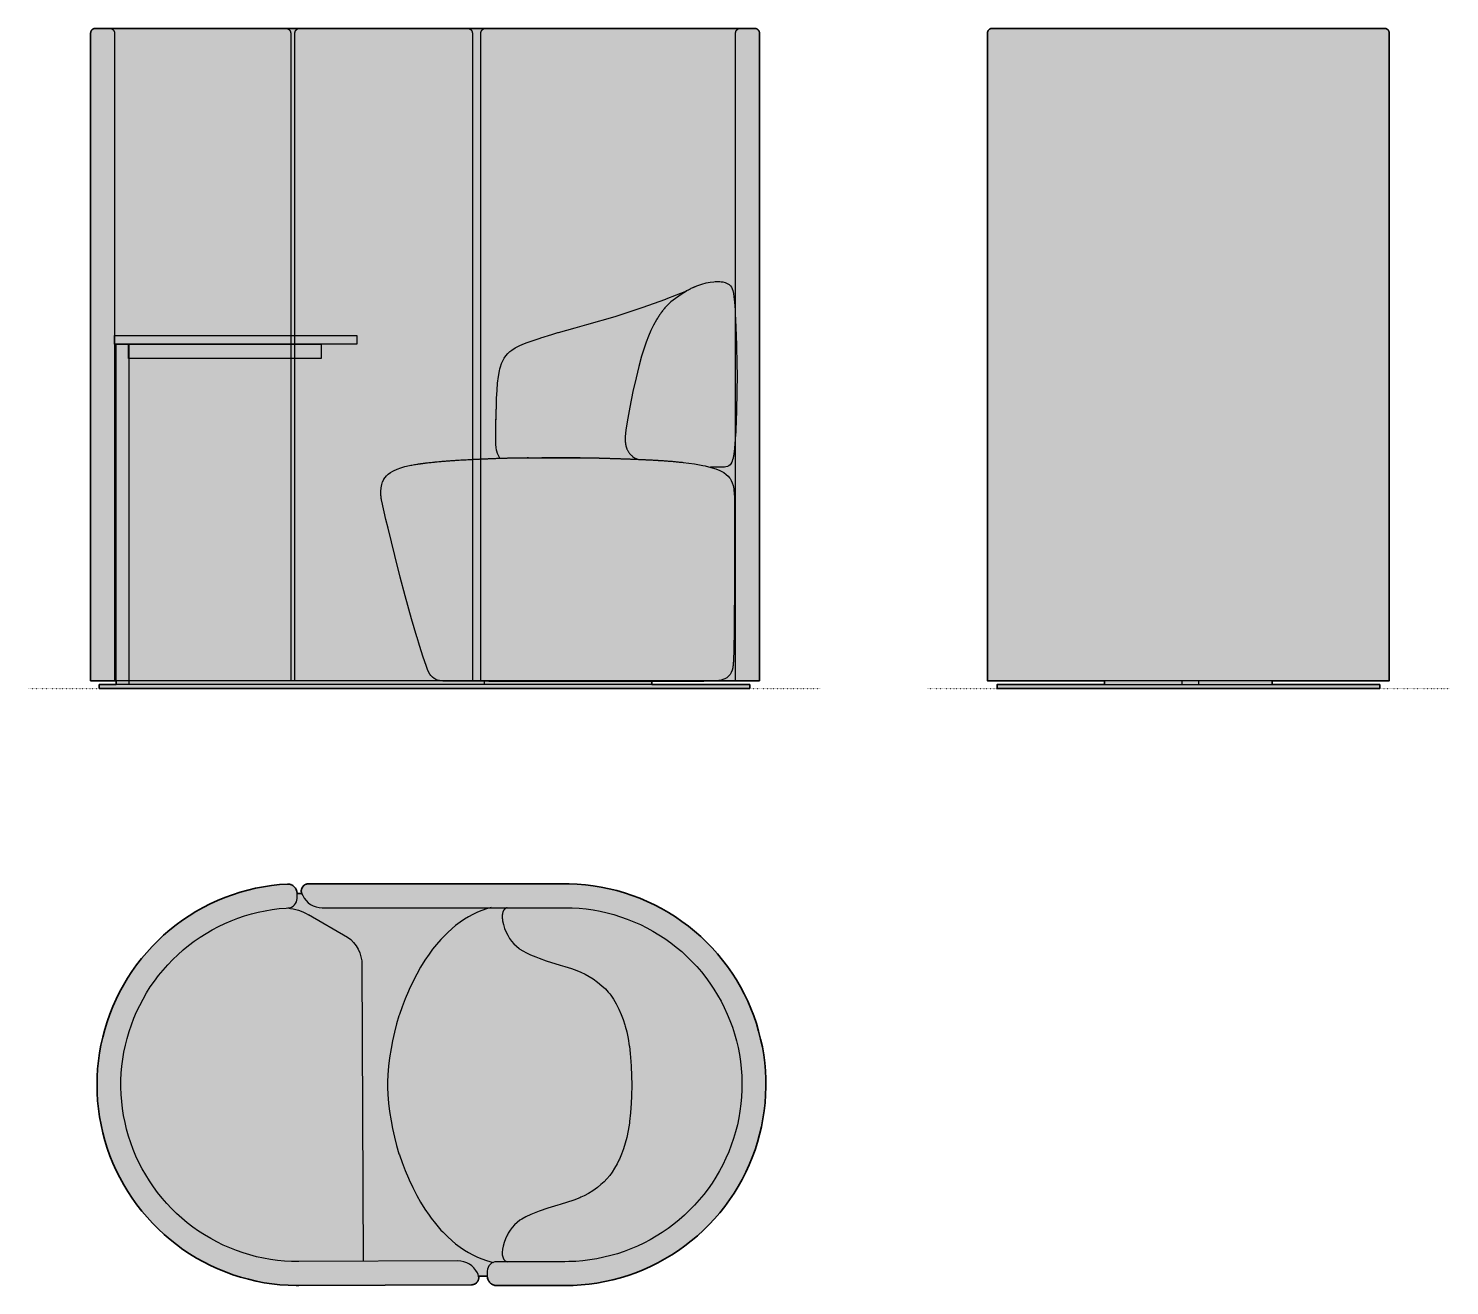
# Model space of a CAD drawing. Header units: millimetres. Extents: x 0 to 2970, y -1248 to 1380.
import ezdxf

# ---------------------------------------------------------------- set-up
doc = ezdxf.new("R2010")
doc.units = ezdxf.units.MM
doc.linetypes.add('Dots', pattern=[1, 0, -1])
doc.layers.add('Blocks', color=7, linetype='Continuous')
doc.layers.add('Blocks$Fill', color=7, linetype='Continuous', true_color=0xffffff)
for name, color, linetype, lineweight, true_color in [('Blocks$Inner', 7, 'Continuous', 25, 0x007f00), ('Blocks$Outline', 7, 'Continuous', 35, 0xff3f3f), ('Groud', 7, 'Dots', 25, 0x243775)]:
    doc.layers.add(name, color=color, linetype=linetype, lineweight=lineweight, true_color=true_color)

# ---------------------------------------------------------------- blocks, each defined once
blk = doc.blocks.new('Tulipan Pod Top')
at = {"layer": 'Blocks$Fill'}
blk.add_hatch(color=256, dxfattribs=at).paths.add_polyline_path([(555, 452.5), (1091.2, 452.5), (1100.2, 452.4), (1117, 451.7), (1133.8, 450.4), (1150.4, 448.3), (1167, 445.6), (1183.5, 442.3), (1199.8, 438.3), (1215.9, 433.6), (1231.8, 428.3), (1247.6, 422.3), (1263, 415.8), (1278.2, 408.6), (1293.1, 400.8), (1307.7, 392.4), (1321.9, 383.5), (1335.7, 374), (1349.2, 363.9), (1362.2, 353.3), (1374.8, 342.2), (1387, 330.7), (1398.7, 318.6), (1409.9, 306.1), (1420.6, 293.1), (1430.7, 279.7), (1440.3, 265.9), (1449.4, 251.8), (1457.9, 237.3), (1465.8, 222.5), (1473.1, 207.3), (1479.7, 191.9), (1485.8, 176.2), (1491.2, 160.3), (1496, 144.2), (1500.2, 128), (1503.7, 111.5), (1506.5, 95), (1508.7, 78.3), (1510.1, 61.6), (1511, 44.8), (1511.1, 28), (1510.6, 11.2), (1509.4, -5.5), (1507.6, -22.2), (1505, -38.8), (1501.9, -55.3), (1498, -71.7), (1493.5, -87.9), (1488.4, -103.9), (1482.6, -119.7), (1476.2, -135.2), (1469.2, -150.4), (1461.6, -165.4), (1453.4, -180.1), (1444.6, -194.4), (1435.2, -208.3), (1425.3, -221.9), (1414.9, -235.1), (1403.9, -247.8), (1392.4, -260.1), (1380.5, -271.9), (1368.1, -283.2), (1355.2, -294), (1342, -304.3), (1328.3, -314.1), (1314.3, -323.3), (1299.8, -331.9), (1285.1, -340), (1270, -347.5), (1254.7, -354.3), (1239.1, -360.5), (1223.3, -366.1), (1207.2, -371.1), (1191, -375.4), (1174.6, -379.1), (1158.1, -382.1), (1141.4, -384.4), (1124.7, -386.1), (1108, -387.1), (1091.2, -387.5), (948.8, -387.5), (948.3, -387.5), (947.9, -387.4), (947.4, -387.4), (947, -387.4), (946.5, -387.3), (946.1, -387.3), (945.6, -387.2), (945.1, -387.1), (944.7, -387), (944.2, -386.9), (943.7, -386.8), (943.3, -386.7), (942.8, -386.5), (942.3, -386.4), (941.9, -386.2), (941.4, -386.1), (941, -385.9), (940.5, -385.7), (940, -385.5), (939.6, -385.2), (939.1, -385), (938.7, -384.7), (938.3, -384.5), (937.8, -384.2), (937.4, -383.9), (937, -383.6), (936.6, -383.3), (936.2, -383), (935.8, -382.7), (935.4, -382.3), (935, -382), (934.6, -381.6), (934.3, -381.2), (933.9, -380.9), (933.6, -380.5), (933.2, -380.1), (932.9, -379.7), (932.6, -379.2), (932.3, -378.8), (932, -378.4), (931.8, -378), (931.5, -377.5), (931.2, -377.1), (931, -376.6), (930.8, -376.2), (930.6, -375.7), (930.4, -375.3), (930.2, -374.8), (930, -374.4), (929.8, -373.9), (929.7, -373.4), (929.5, -373), (929.4, -372.5), (929.3, -372), (929.2, -371.6), (929.1, -371.1), (929, -370.6), (929, -370.2), (928.9, -369.7), (928.9, -369.3), (928.8, -368.8), (928.8, -368.4), (928.8, -367.9), (928.8, -367.5), (910.7, -367.8), (910.8, -368.2), (910.8, -368.5), (910.9, -368.9), (910.9, -369.2), (911, -369.6), (911, -369.9), (911, -370.3), (911, -370.7), (911, -371), (911, -371.4), (911, -371.7), (910.9, -372.1), (910.9, -372.4), (910.9, -372.8), (910.8, -373.1), (910.7, -373.5), (910.7, -373.8), (910.6, -374.2), (910.5, -374.5), (910.4, -374.9), (910.3, -375.2), (910.2, -375.5), (910.1, -375.9), (910, -376.2), (909.8, -376.5), (909.7, -376.8), (909.6, -377.2), (909.4, -377.5), (909.2, -377.8), (909.1, -378.1), (908.9, -378.4), (908.7, -378.6), (908.5, -379), (908.2, -379.4), (908, -379.8), (907.7, -380.1), (907.4, -380.5), (907.1, -380.9), (906.7, -381.2), (906.4, -381.5), (906.1, -381.9), (905.7, -382.2), (905.3, -382.5), (904.9, -382.8), (904.5, -383.1), (904.1, -383.3), (903.7, -383.6), (903.3, -383.8), (902.9, -384.1), (902.5, -384.3), (902, -384.5), (901.6, -384.7), (901.1, -384.8), (900.7, -385), (900.2, -385.1), (899.8, -385.2), (899.3, -385.4), (898.8, -385.5), (898.4, -385.5), (897.9, -385.6), (897.4, -385.7), (897, -385.7), (896.5, -385.7), (896.1, -385.7), (535, -387.4), (529.1, -387.3), (512.3, -386.9), (495.5, -385.7), (478.8, -383.9), (462.2, -381.4), (445.7, -378.2), (429.4, -374.4), (413.2, -369.9), (397.2, -364.8), (381.4, -359), (365.9, -352.7), (350.6, -345.7), (335.6, -338.1), (320.9, -329.9), (306.6, -321.1), (292.6, -311.8), (279.1, -301.9), (265.9, -291.4), (253.1, -280.5), (240.9, -269.1), (229, -257.1), (217.7, -244.7), (206.8, -231.9), (196.5, -218.6), (186.7, -205), (177.5, -190.9), (168.9, -176.6), (160.8, -161.8), (153.3, -146.8), (146.4, -131.4), (140.2, -115.9), (134.6, -100), (129.6, -84), (125.2, -67.8), (121.5, -51.4), (118.5, -34.8), (116.1, -18.2), (114.4, -1.5), (113.4, 15.3), (113.1, 32.1), (113.4, 48.9), (114.4, 65.6), (116, 82.3), (118.3, 99), (121.3, 115.5), (125, 131.9), (129.3, 148.2), (134.2, 164.2), (139.8, 180.1), (146, 195.7), (152.8, 211), (160.3, 226.1), (168.3, 240.8), (176.9, 255.2), (186.1, 269.3), (195.8, 283), (206.1, 296.3), (216.9, 309.1), (228.2, 321.6), (240, 333.5), (252.3, 345), (265, 356), (278.2, 366.4), (291.7, 376.4), (305.6, 385.7), (319.9, 394.6), (334.6, 402.8), (349.6, 410.4), (364.8, 417.5), (380.3, 423.9), (396.1, 429.7), (412.1, 434.8), (428.3, 439.4), (444.6, 443.2), (461.1, 446.4), (477.7, 449), (494.4, 450.9), (511.2, 452.1), (511.6, 452.1), (512, 452), (512.5, 452), (513, 452), (513.4, 451.9), (513.9, 451.9), (514.3, 451.8), (514.8, 451.7), (515.3, 451.7), (515.7, 451.6), (516.2, 451.4), (516.7, 451.3), (517.1, 451.2), (517.6, 451), (518.1, 450.9), (518.5, 450.7), (519, 450.5), (519.4, 450.3), (519.9, 450.1), (520.4, 449.9), (520.8, 449.6), (521.2, 449.4), (521.7, 449.1), (522.1, 448.9), (522.5, 448.6), (523, 448.3), (523.4, 448), (523.8, 447.6), (524.2, 447.3), (524.6, 447), (525, 446.6), (525.3, 446.3), (525.7, 445.9), (526, 445.5), (526.4, 445.1), (526.7, 444.7), (527, 444.3), (527.4, 443.9), (527.6, 443.5), (527.9, 443.1), (528.2, 442.7), (528.5, 442.2), (528.7, 441.8), (529, 441.3), (529.2, 440.9), (529.4, 440.4), (529.6, 440), (529.8, 439.5), (530, 439), (530.2, 438.6), (530.3, 438.1), (530.5, 437.7), (530.6, 437.2), (530.7, 436.7), (530.8, 436.3), (530.9, 435.8), (531, 435.3), (531.1, 434.9), (531.1, 434.4), (531.2, 434), (531.2, 433.5), (531.2, 433), (531.2, 432.6), (531.2, 432.2), (541, 432.3), (540.8, 432.7), (540.7, 433.1), (540.6, 433.5), (540.5, 433.9), (540.4, 434.3), (540.3, 434.8), (540.2, 435.2), (540.2, 435.6), (540.1, 436.1), (540.1, 436.5), (540.1, 436.9), (540, 437.4), (540, 437.8), (540.1, 438.2), (540.1, 438.7), (540.1, 439.1), (540.2, 439.5), (540.2, 440), (540.3, 440.4), (540.4, 440.8), (540.5, 441.3), (540.6, 441.7), (540.7, 442.1), (540.9, 442.5), (541, 442.9), (541.2, 443.3), (541.4, 443.7), (541.5, 444.1), (541.7, 444.4), (541.9, 444.8), (542.1, 445.2), (542.3, 445.5), (542.6, 445.9), (542.8, 446.3), (543.1, 446.6), (543.4, 447), (543.7, 447.4), (544, 447.7), (544.3, 448.1), (544.7, 448.4), (545, 448.7), (545.4, 449), (545.8, 449.3), (546.2, 449.6), (546.5, 449.9), (547, 450.2), (547.4, 450.4), (547.8, 450.7), (548.2, 450.9), (548.6, 451.1), (549.1, 451.3), (549.5, 451.5), (550, 451.7), (550.4, 451.8), (550.9, 452), (551.4, 452.1), (551.8, 452.2), (552.3, 452.3), (552.7, 452.4), (553.2, 452.4), (553.7, 452.5), (554.1, 452.5), (554.6, 452.5), (555, 452.5)], flags=0)
at = {"layer": 'Blocks$Inner'}
for p, q in [((541, 432.3), (531.2, 432.2)), ((541.5, 431), (543, 428)), ((555.2, 388), (636.7, 341.3)), ((666.8, 282.9), (669.6, -336.8)), ((909.5, -364.2), (908, -361.1)), ((928.8, -367.5), (910.7, -367.8)), ((928.8, -357.5), (928.8, -367.5))]:
    blk.add_line(p, q, dxfattribs=at)
for points in [[(511.2, 452.1), (494.4, 450.9), (477.7, 449), (461.1, 446.4), (444.6, 443.2), (428.3, 439.4), (412.1, 434.8), (396.1, 429.7), (380.3, 423.9), (364.8, 417.5), (349.6, 410.4), (334.6, 402.8), (319.9, 394.6), (305.6, 385.7), (291.7, 376.4), (278.2, 366.4), (265, 356), (252.3, 345), (240, 333.5), (228.2, 321.6), (216.9, 309.1), (206.1, 296.3), (195.8, 283), (186.1, 269.3), (176.9, 255.2), (168.3, 240.8), (160.3, 226.1), (152.8, 211), (146, 195.7), (139.8, 180.1), (134.2, 164.2), (129.3, 148.2), (125, 131.9), (121.3, 115.5), (118.3, 99), (116, 82.3), (114.4, 65.6), (113.4, 48.9), (113.1, 32.1), (113.4, 15.3), (114.4, -1.5), (116.1, -18.2), (118.5, -34.8), (121.5, -51.4), (125.2, -67.8), (129.6, -84), (134.6, -100), (140.2, -115.9), (146.4, -131.4), (153.3, -146.8), (160.8, -161.8), (168.9, -176.6), (177.5, -190.9), (186.7, -205), (196.5, -218.6), (206.8, -231.9), (217.7, -244.7), (229, -257.1), (240.9, -269.1), (253.1, -280.5), (265.9, -291.4), (279.1, -301.9), (292.6, -311.8), (306.6, -321.1), (320.9, -329.9), (335.6, -338.1), (350.6, -345.7), (365.9, -352.7), (381.4, -359), (397.2, -364.8), (413.2, -369.9), (429.4, -374.4), (445.7, -378.2), (462.2, -381.4), (478.8, -383.9), (495.5, -385.7), (512.3, -386.9), (529.1, -387.3), (535, -387.4), (896.1, -385.7)], [(948.8, -387.5), (1091.2, -387.5), (1108, -387.1), (1124.7, -386.1), (1141.4, -384.4), (1158.1, -382.1), (1174.6, -379.1), (1191, -375.4), (1207.2, -371.1), (1223.3, -366.1), (1239.1, -360.5), (1254.7, -354.3), (1270, -347.5), (1285.1, -340), (1299.8, -331.9), (1314.3, -323.3), (1328.3, -314.1), (1342, -304.3), (1355.2, -294), (1368.1, -283.2), (1380.5, -271.9), (1392.4, -260.1), (1403.9, -247.8), (1414.9, -235.1), (1425.3, -221.9), (1435.2, -208.3), (1444.6, -194.4), (1453.4, -180.1), (1461.6, -165.4), (1469.2, -150.4), (1476.2, -135.2), (1482.6, -119.7), (1488.4, -103.9), (1493.5, -87.9), (1498, -71.7), (1501.9, -55.3), (1505, -38.8), (1507.6, -22.2), (1509.4, -5.5), (1510.6, 11.2), (1511.1, 28), (1511, 44.8), (1510.1, 61.6), (1508.7, 78.3), (1506.5, 95), (1503.7, 111.5), (1500.2, 128), (1496, 144.2), (1491.2, 160.3), (1485.8, 176.2), (1479.7, 191.9), (1473.1, 207.3), (1465.8, 222.5), (1457.9, 237.3), (1449.4, 251.8), (1440.3, 265.9), (1430.7, 279.7), (1420.6, 293.1), (1409.9, 306.1), (1398.7, 318.6), (1387, 330.7), (1374.8, 342.2), (1362.2, 353.3), (1349.2, 363.9), (1335.7, 374), (1321.9, 383.5), (1307.7, 392.4), (1293.1, 400.8), (1278.2, 408.6), (1263, 415.8), (1247.6, 422.3), (1231.8, 428.3), (1215.9, 433.6), (1199.8, 438.3), (1183.5, 442.3), (1167, 445.6), (1150.4, 448.3), (1133.8, 450.4), (1117, 451.7), (1100.2, 452.4), (1091.2, 452.5), (555, 452.5)], [(531.3, 422.2), (531.2, 432.2)], [(867.4, -335.9), (534.7, -337.4), (519.9, -337.1), (505.2, -336.3), (490.4, -334.9), (475.8, -332.9), (461.2, -330.3), (446.7, -327.2), (432.4, -323.4), (418.3, -319.1), (404.3, -314.2), (390.5, -308.8), (377, -302.8), (363.7, -296.3), (350.7, -289.3), (337.9, -281.7), (325.5, -273.7), (313.4, -265.1), (301.7, -256.1), (290.3, -246.6), (279.4, -236.7), (268.8, -226.3), (258.7, -215.6), (249, -204.4), (239.7, -192.8), (230.9, -180.9), (222.6, -168.7), (214.8, -156.1), (207.5, -143.2), (200.8, -130.1), (194.5, -116.7), (188.8, -103), (183.7, -89.1), (179.1, -75.1), (175, -60.8), (171.6, -46.4), (168.7, -31.9), (166.4, -17.3), (164.7, -2.6), (163.6, 12.2), (163.1, 27), (163.2, 41.8), (163.8, 56.5), (165.1, 71.3), (166.9, 86), (169.3, 100.6), (172.4, 115.1), (175.9, 129.4), (180.1, 143.6), (184.8, 157.7), (190.1, 171.5), (195.9, 185.1), (202.3, 198.4), (209.2, 211.5), (216.6, 224.3), (224.5, 236.8), (232.9, 249), (241.8, 260.9), (251.2, 272.3), (261, 283.4), (271.2, 294.1), (281.9, 304.3), (293, 314.2), (304.4, 323.5), (316.2, 332.4), (328.4, 340.9), (340.9, 348.8), (353.7, 356.2), (366.8, 363.2), (380.1, 369.5), (393.7, 375.4), (407.5, 380.7), (421.6, 385.4), (435.7, 389.6), (450.1, 393.2), (464.6, 396.2), (479.2, 398.7), (493.9, 400.6), (508.6, 401.8), (512.4, 402.1)], [(583.5, 402.5), (1091.2, 402.5), (1106, 402.2), (1120.7, 401.4), (1135.4, 399.9), (1150.1, 397.8), (1164.7, 395.2), (1179.1, 391.9), (1193.4, 388.1), (1207.5, 383.8), (1221.5, 378.8), (1235.2, 373.3), (1248.8, 367.3), (1262, 360.7), (1275, 353.6), (1287.7, 346), (1300.1, 337.9), (1312.1, 329.3), (1323.8, 320.2), (1335.1, 310.7), (1346.1, 300.7), (1356.6, 290.3), (1366.7, 279.5), (1376.3, 268.3), (1385.5, 256.7), (1394.3, 244.7), (1402.5, 232.5), (1410.2, 219.8), (1417.5, 206.9), (1424.2, 193.7), (1430.4, 180.3), (1436, 166.6), (1441.1, 152.7), (1445.6, 138.6), (1449.6, 124.4), (1453, 110), (1455.8, 95.4), (1458, 80.8), (1459.6, 66.1), (1460.7, 51.3), (1461.1, 36.5), (1461, 21.7), (1460.3, 7), (1459, -7.8), (1457, -22.5), (1454.6, -37), (1451.5, -51.5), (1447.8, -65.9), (1443.6, -80.1), (1438.8, -94.1), (1433.5, -107.9), (1427.6, -121.4), (1421.2, -134.8), (1414.2, -147.8), (1406.7, -160.6), (1398.8, -173.1), (1390.3, -185.2), (1381.4, -197), (1371.9, -208.4), (1362.1, -219.5), (1351.8, -230.1), (1341.1, -240.3), (1330, -250.1), (1318.5, -259.4), (1306.6, -268.3), (1294.4, -276.6), (1281.9, -284.5), (1269.1, -291.9), (1255.9, -298.7), (1242.6, -305.1), (1228.9, -310.8), (1215.1, -316.1), (1201.1, -320.8), (1186.8, -324.9), (1172.5, -328.4), (1158, -331.4), (1143.4, -333.8), (1128.7, -335.6), (1113.9, -336.8), (1099.1, -337.4), (1091.2, -337.5), (948.8, -337.5)], [(937, 402.7), (927.4, 400.1), (917.2, 396.7), (908.2, 393.1), (898.4, 388.6), (889.2, 383.6), (881.4, 378.8), (872.4, 372.5), (862.6, 365.1), (855.2, 358.9), (845.3, 349.9), (835.6, 340.2), (832, 336.4), (822.6, 325.9), (814.4, 315.6), (811.5, 311.7), (807.1, 305.6), (798.5, 292.8), (789.5, 278.1), (781.6, 263.9), (772.9, 247.3), (765.3, 231.2), (763.9, 228.2), (757, 212), (750.7, 195.6), (745, 179.1), (744.2, 176.8), (739.1, 159.7), (734.6, 142.1), (730.6, 124.1), (727.6, 108.3), (724.5, 88.6), (722.3, 71), (720.7, 53.3), (720.1, 38.7), (720, 32.5), (720.1, 26.3), (720.7, 11.8), (722.3, -5.9), (724.5, -23.5), (727.6, -43.2), (730.6, -59), (734.6, -77), (739.1, -94.6), (744.2, -111.7), (745, -114), (750.7, -130.5), (757, -146.9), (763.9, -163.2), (765.3, -166.1), (772.9, -182.2), (781.6, -198.9), (789.5, -213), (798.5, -227.7), (807.1, -240.5), (811.5, -246.7), (820.3, -258), (828.9, -268), (832, -271.3), (835.6, -275.1), (845.3, -284.8), (855.2, -293.8), (862.6, -300), (872.4, -307.5), (881.4, -313.7), (889.2, -318.5), (898.4, -323.5), (908.2, -328), (917.2, -331.6), (927.4, -335), (941.4, -338.9)], [(960.6, 376.6), (960.9, 374.9), (962.6, 367.1), (965.1, 359.2), (968.1, 351.7), (971.4, 344.9), (975.3, 338.4), (979.7, 332.4), (984.4, 326.9), (989.6, 321.9), (995.3, 317.4), (997.1, 316.1), (1003.3, 312.1), (1010.6, 308.1), (1019.4, 304), (1030.1, 299.7), (1037.3, 297), (1052.2, 291.8), (1081, 282.7), (1090.6, 279.9), (1104.9, 275.4), (1115.8, 271.6), (1124.6, 268), (1133.2, 263.9), (1141.8, 259), (1150.4, 253.5), (1159.1, 247.2), (1168.4, 239.5), (1175.6, 232.8), (1181.7, 226.1), (1184.6, 222.5), (1186.9, 219.5), (1192.7, 211), (1198.4, 201.3), (1203.9, 190.5), (1208.9, 179.4), (1213, 168.6), (1216.5, 157.5), (1217.2, 154.9), (1220.3, 142.7), (1223.2, 129), (1225.6, 114.1), (1225.8, 113.2), (1227.6, 97.8), (1229.1, 80.9), (1229.7, 71.3), (1230.5, 50.9), (1230.7, 32.5), (1230.3, 8.4), (1229.7, -6.2), (1229.7, -6.2), (1228.2, -26.6), (1226.3, -44.1), (1225.8, -48.1), (1223.3, -63.4), (1220.2, -78.2), (1217.2, -89.8), (1213.5, -101.8), (1209.5, -112.8), (1204.9, -123.4), (1203.9, -125.4), (1200.2, -132.8), (1195, -142.1), (1189.8, -150.3), (1184.6, -157.4), (1179, -164.1), (1172.9, -170.4), (1166, -176.5), (1159.1, -182.1), (1149.4, -189.1), (1140.2, -194.9), (1131.3, -199.8), (1124.6, -202.9), (1122.3, -203.9), (1109.9, -208.7), (1081, -217.7), (1076.1, -219.2), (1055.3, -225.7), (1037.3, -231.9), (1019.5, -238.9), (1009.1, -243.8), (1000.9, -248.4), (997.1, -251), (991.2, -255.5), (985.8, -260.4), (980.9, -265.8), (976.5, -271.5), (972.6, -277.8), (971.4, -279.8), (970.1, -282.3), (966.8, -289.7), (964, -297.5), (961.9, -304.9), (960.6, -311.5), (960, -318), (960.2, -323.3), (961.1, -327.6), (961.8, -329.8), (963.5, -332.9), (965.3, -334.8), (967.7, -336.4), (969, -337), (970.4, -337.5)]]:
    blk.add_lwpolyline(points, dxfattribs=at)
for centre, radius, start, end in [((511.2, 432.1), 20, 0.2593, 90.2593), ((555, 437.5), 15, 90, 205.7407), ((511.3, 422), 20, 273.1985, 0.3697), ((583.5, 447.5), 45, 205.7407, 270), ((867.6, -380.9), 45, 26, 90.2593), ((948.8, -357.5), 20, 90, 180), ((896, -370.7), 15, 270.2593, 26), ((948.8, -367.5), 20, 180, 270)]:
    blk.add_arc(centre, radius, start, end, dxfattribs=at)
at = {"layer": 'Blocks$Inner', "extrusion": (0, 0, -1)}
for centre, radius, start, end in [((-500.5, 292.7), 109.8, 95.7819, 119.8261), ((-594.6, 282.6), 72.2, 125.6067, 179.7407)]:
    blk.add_arc(centre, radius, start, end, dxfattribs=at)
at = {"layer": 'Blocks$Inner'}
for points, knots in [([(961.9, 394.8), (961.7, 394.3), (961.2, 393.1), (960.7, 391.3), (960.5, 389.8), (960.3, 388.6), (960.2, 387.7), (960.1, 386.8), (960.1, 385.8), (960, 384.9), (960, 384), (960, 383.1), (960.1, 381.8), (960.2, 380.3), (960.4, 378.4), (960.6, 377.2), (960.7, 376.5)], [0, 0, 0, 0, 0.1, 0.2, 0.3, 0.35, 0.4, 0.45, 0.5, 0.55, 0.6, 0.65, 0.7, 0.8, 0.9, 1, 1, 1, 1]), ([(970.5, 402.5), (970.1, 402.4), (969.4, 402.1), (968.4, 401.7), (967.8, 401.4), (967.3, 401.1), (967, 400.9), (966.7, 400.8), (966.5, 400.6), (966.3, 400.5), (966.2, 400.4), (966, 400.3), (965.8, 400.1), (965.5, 399.9), (965.2, 399.6), (964.7, 399.2), (964.2, 398.7), (963.8, 398.2), (963.5, 397.8), (963.3, 397.5), (963.1, 397.2), (962.8, 396.8), (962.5, 396.2), (962.2, 395.6), (962, 395.1), (961.9, 394.8)], [-0.9483866, -0.9483866, -0.9483866, -0.9483866, -0.8333333, -0.75, -0.6666667, -0.625, -0.5833333, -0.5416667, -0.5208333, -0.5, -0.4791667, -0.4583333, -0.4166667, -0.375, -0.3333333, -0.2916667, -0.25, -0.2083333, -0.1875, -0.1666667, -0.1458333, -0.125, -0.0833333, -0.0416667, 0, 0, 0, 0])]:
    blk.add_open_spline(points, degree=3, knots=knots, dxfattribs=at)
blk.add_open_spline([(790.4, 278.1), (790.2, 278.1), (789.9, 278.2), (789.6, 278.2), (789.4, 278), (789.6, 277.8), (789.7, 277.7)], degree=3, dxfattribs=at)
at = {"layer": 'Blocks$Outline'}
for points in [[(444.6, 443.2), (461.1, 446.4)], [(461.1, 446.4), (477.7, 449)], [(477.7, 449), (494.4, 450.9)], [(494.4, 450.9), (511.2, 452.1)], [(555, 452.5), (1091.2, 452.5)], [(1091.2, 452.5), (1100.2, 452.4)], [(1100.2, 452.4), (1117, 451.7)], [(1117, 451.7), (1133.8, 450.4)], [(1133.8, 450.4), (1150.4, 448.3)], [(1150.4, 448.3), (1167, 445.6)], [(1167, 445.6), (1183.5, 442.3)], [(349.6, 410.4), (364.8, 417.5)], [(364.8, 417.5), (380.3, 423.9)], [(380.3, 423.9), (396.1, 429.7)], [(396.1, 429.7), (412.1, 434.8)], [(412.1, 434.8), (428.3, 439.4)], [(428.3, 439.4), (444.6, 443.2)], [(531.2, 432.2), (541, 432.3)], [(1183.5, 442.3), (1199.8, 438.3)], [(1199.8, 438.3), (1215.9, 433.6)], [(1215.9, 433.6), (1231.8, 428.3)], [(1231.8, 428.3), (1247.6, 422.3)], [(1247.6, 422.3), (1263, 415.8)], [(305.6, 385.7), (319.9, 394.6)], [(319.9, 394.6), (334.6, 402.8)], [(334.6, 402.8), (349.6, 410.4)], [(1263, 415.8), (1278.2, 408.6)], [(1278.2, 408.6), (1293.1, 400.8)], [(1293.1, 400.8), (1307.7, 392.4)], [(1307.7, 392.4), (1321.9, 383.5)], [(265, 356), (278.2, 366.4)], [(278.2, 366.4), (291.7, 376.4)], [(291.7, 376.4), (305.6, 385.7)], [(1321.9, 383.5), (1335.7, 374)], [(1335.7, 374), (1349.2, 363.9)], [(1349.2, 363.9), (1362.2, 353.3)], [(228.2, 321.6), (240, 333.5)], [(240, 333.5), (252.3, 345)], [(252.3, 345), (265, 356)], [(1362.2, 353.3), (1374.8, 342.2)], [(1374.8, 342.2), (1387, 330.7)], [(1387, 330.7), (1398.7, 318.6)], [(206.1, 296.3), (216.9, 309.1)], [(216.9, 309.1), (228.2, 321.6)], [(1398.7, 318.6), (1409.9, 306.1)], [(1409.9, 306.1), (1420.6, 293.1)], [(176.9, 255.2), (186.1, 269.3)], [(186.1, 269.3), (195.8, 283)], [(195.8, 283), (206.1, 296.3)], [(1420.6, 293.1), (1430.7, 279.7)], [(1430.7, 279.7), (1440.3, 265.9)], [(160.3, 226.1), (168.3, 240.8)], [(168.3, 240.8), (176.9, 255.2)], [(1440.3, 265.9), (1449.4, 251.8)], [(1449.4, 251.8), (1457.9, 237.3)], [(146, 195.7), (152.8, 211)], [(152.8, 211), (160.3, 226.1)], [(1457.9, 237.3), (1465.8, 222.5)], [(1465.8, 222.5), (1473.1, 207.3)], [(134.2, 164.2), (139.8, 180.1)], [(139.8, 180.1), (146, 195.7)], [(1473.1, 207.3), (1479.7, 191.9)], [(1479.7, 191.9), (1485.8, 176.2)], [(129.3, 148.2), (134.2, 164.2)], [(1485.8, 176.2), (1491.2, 160.3)], [(1491.2, 160.3), (1496, 144.2)], [(121.3, 115.5), (125, 131.9)], [(125, 131.9), (129.3, 148.2)], [(1496, 144.2), (1500.2, 128)], [(1500.2, 128), (1503.7, 111.5)], [(116, 82.3), (118.3, 99)], [(118.3, 99), (121.3, 115.5)], [(1503.7, 111.5), (1506.5, 95)], [(1506.5, 95), (1508.7, 78.3)], [(113.4, 48.9), (114.4, 65.6)], [(114.4, 65.6), (116, 82.3)], [(1508.7, 78.3), (1510.1, 61.6)], [(1510.1, 61.6), (1511, 44.8)], [(113.1, 32.1), (113.4, 48.9)], [(113.4, 15.3), (113.1, 32.1)], [(1511, 44.8), (1511.1, 28)], [(114.4, -1.5), (113.4, 15.3)], [(1510.6, 11.2), (1509.4, -5.5)], [(1511.1, 28), (1510.6, 11.2)], [(116.1, -18.2), (114.4, -1.5)], [(118.5, -34.8), (116.1, -18.2)], [(1507.6, -22.2), (1505, -38.8)], [(1509.4, -5.5), (1507.6, -22.2)], [(121.5, -51.4), (118.5, -34.8)], [(125.2, -67.8), (121.5, -51.4)], [(1501.9, -55.3), (1498, -71.7)], [(1505, -38.8), (1501.9, -55.3)], [(129.6, -84), (125.2, -67.8)], [(134.6, -100), (129.6, -84)], [(1493.5, -87.9), (1488.4, -103.9)], [(1498, -71.7), (1493.5, -87.9)], [(140.2, -115.9), (134.6, -100)], [(146.4, -131.4), (140.2, -115.9)], [(1488.4, -103.9), (1482.6, -119.7)], [(153.3, -146.8), (146.4, -131.4)], [(160.8, -161.8), (153.3, -146.8)], [(1476.2, -135.2), (1469.2, -150.4)], [(1482.6, -119.7), (1476.2, -135.2)], [(168.9, -176.6), (160.8, -161.8)], [(177.5, -190.9), (168.9, -176.6)], [(1461.6, -165.4), (1453.4, -180.1)], [(1469.2, -150.4), (1461.6, -165.4)], [(186.7, -205), (177.5, -190.9)], [(196.5, -218.6), (186.7, -205)], [(1444.6, -194.4), (1435.2, -208.3)], [(1453.4, -180.1), (1444.6, -194.4)], [(206.8, -231.9), (196.5, -218.6)], [(217.7, -244.7), (206.8, -231.9)], [(1414.9, -235.1), (1403.9, -247.8)], [(1425.3, -221.9), (1414.9, -235.1)], [(1435.2, -208.3), (1425.3, -221.9)], [(229, -257.1), (217.7, -244.7)], [(240.9, -269.1), (229, -257.1)], [(1392.4, -260.1), (1380.5, -271.9)], [(1403.9, -247.8), (1392.4, -260.1)], [(253.1, -280.5), (240.9, -269.1)], [(265.9, -291.4), (253.1, -280.5)], [(279.1, -301.9), (265.9, -291.4)], [(1355.2, -294), (1342, -304.3)], [(1368.1, -283.2), (1355.2, -294)], [(1380.5, -271.9), (1368.1, -283.2)], [(292.6, -311.8), (279.1, -301.9)], [(306.6, -321.1), (292.6, -311.8)], [(320.9, -329.9), (306.6, -321.1)], [(1314.3, -323.3), (1299.8, -331.9)], [(1328.3, -314.1), (1314.3, -323.3)], [(1342, -304.3), (1328.3, -314.1)], [(335.6, -338.1), (320.9, -329.9)], [(350.6, -345.7), (335.6, -338.1)], [(365.9, -352.7), (350.6, -345.7)], [(381.4, -359), (365.9, -352.7)], [(1254.7, -354.3), (1239.1, -360.5)], [(1270, -347.5), (1254.7, -354.3)], [(1285.1, -340), (1270, -347.5)], [(1299.8, -331.9), (1285.1, -340)], [(397.2, -364.8), (381.4, -359)], [(413.2, -369.9), (397.2, -364.8)], [(429.4, -374.4), (413.2, -369.9)], [(445.7, -378.2), (429.4, -374.4)], [(462.2, -381.4), (445.7, -378.2)], [(478.8, -383.9), (462.2, -381.4)], [(495.5, -385.7), (478.8, -383.9)], [(512.3, -386.9), (495.5, -385.7)], [(896.1, -385.7), (535, -387.4)], [(928.8, -367.5), (910.7, -367.8)], [(1124.7, -386.1), (1108, -387.1)], [(1141.4, -384.4), (1124.7, -386.1)], [(1158.1, -382.1), (1141.4, -384.4)], [(1174.6, -379.1), (1158.1, -382.1)], [(1191, -375.4), (1174.6, -379.1)], [(1207.2, -371.1), (1191, -375.4)], [(1223.3, -366.1), (1207.2, -371.1)], [(1239.1, -360.5), (1223.3, -366.1)], [(529.1, -387.3), (512.3, -386.9)], [(535, -387.4), (529.1, -387.3)], [(1091.2, -387.5), (948.8, -387.5)], [(1108, -387.1), (1091.2, -387.5)]]:
    blk.add_lwpolyline(points, dxfattribs=at)
for points in [[(511.2, 452.1), (531.2, 452.2), (531.2, 432.2)], [(948.8, -387.5), (928.8, -387.5), (928.8, -367.5)]]:
    blk.add_rational_spline(points, [1, 0.707106781187, 1], degree=2, dxfattribs=at)
for points, weights, knots in [([(541, 432.3), (538.4, 439.2), (542.3, 445.5), (546.7, 452.5), (555, 452.5)], [0.978474547331, 0.887064099182, 1, 0.875167647888, 1], [-28.85702, -28.85702, -28.85702, -15.150423, -15.150423, 0, 0, 0]), ([(910.7, -367.8), (911.9, -373.6), (908.7, -378.6), (904.4, -385.7), (896.1, -385.7)], [0.951790442538, 0.907805932694, 1, 0.875167647888, 1], [-26.339663, -26.339663, -26.339663, -15.150423, -15.150423, 0, 0, 0])]:
    blk.add_rational_spline(points, weights, degree=2, knots=knots, dxfattribs=at)
blk = doc.blocks.new('Tulipan Pod Front')
at = {"layer": 'Blocks$Fill'}
blk.add_hatch(color=256, dxfattribs=at).paths.add_polyline_path([(966, 1370), (966, 16), (721, 16), (721, 8), (946, 8), (946, 0), (146, 0), (146, 8), (371, 8), (371, 16), (126, 16), (126, 1370), (126, 1370.4), (126, 1370.8), (126.1, 1371.2), (126.1, 1371.6), (126.2, 1372), (126.3, 1372.4), (126.4, 1372.8), (126.5, 1373.1), (126.6, 1373.5), (126.8, 1373.9), (126.9, 1374.3), (127.1, 1374.6), (127.3, 1375), (127.5, 1375.3), (127.7, 1375.6), (128, 1376), (128.2, 1376.3), (128.5, 1376.6), (128.7, 1376.9), (129, 1377.2), (129.3, 1377.4), (129.6, 1377.7), (129.9, 1378), (130.3, 1378.2), (130.6, 1378.4), (130.9, 1378.6), (131.3, 1378.8), (131.6, 1379), (132, 1379.2), (132.4, 1379.3), (132.7, 1379.5), (133.1, 1379.6), (133.5, 1379.7), (133.9, 1379.8), (134.3, 1379.9), (134.7, 1379.9), (135.1, 1380), (135.5, 1380), (135.9, 1380), (956, 1380), (956.4, 1380), (956.8, 1380), (957.2, 1379.9), (957.6, 1379.9), (958, 1379.8), (958.4, 1379.7), (958.8, 1379.6), (959.1, 1379.5), (959.5, 1379.4), (959.9, 1379.2), (960.2, 1379), (960.6, 1378.9), (961, 1378.7), (961.3, 1378.5), (961.6, 1378.3), (962, 1378), (962.3, 1377.8), (962.6, 1377.5), (962.9, 1377.2), (963.2, 1377), (963.4, 1376.7), (963.7, 1376.4), (963.9, 1376.1), (964.2, 1375.7), (964.4, 1375.4), (964.6, 1375.1), (964.8, 1374.7), (965, 1374.4), (965.2, 1374), (965.3, 1373.6), (965.4, 1373.2), (965.6, 1372.9), (965.7, 1372.5), (965.8, 1372.1), (965.8, 1371.7), (965.9, 1371.3), (965.9, 1370.9), (966, 1370.5)], flags=0)
at = {"layer": 'Blocks$Inner'}
for p, q in [((371, 8), (371, 16)), ((532, 16), (532, 8)), ((568, 8), (568, 16)), ((721, 8), (721, 16))]:
    blk.add_line(p, q, dxfattribs=at)
for points in [[(966, 1370), (966, 16), (126, 16), (126, 1370), (126, 1370.4), (126, 1370.8), (126.1, 1371.2), (126.1, 1371.6), (126.2, 1372), (126.3, 1372.4), (126.4, 1372.8), (126.5, 1373.1), (126.6, 1373.5), (126.8, 1373.9), (126.9, 1374.3), (127.1, 1374.6), (127.3, 1375), (127.5, 1375.3), (127.7, 1375.6), (128, 1376), (128.2, 1376.3), (128.5, 1376.6), (128.7, 1376.9), (129, 1377.2), (129.3, 1377.4), (129.6, 1377.7), (129.9, 1378), (130.3, 1378.2), (130.6, 1378.4), (130.9, 1378.6), (131.3, 1378.8), (131.6, 1379), (132, 1379.2), (132.4, 1379.3), (132.7, 1379.5), (133.1, 1379.6), (133.5, 1379.7), (133.9, 1379.8), (134.3, 1379.9), (134.7, 1379.9), (135.1, 1380), (135.5, 1380), (135.9, 1380), (136, 1380), (956, 1380), (956.4, 1380), (956.8, 1380), (957.2, 1379.9), (957.6, 1379.9), (958, 1379.8), (958.4, 1379.7), (958.8, 1379.6), (959.1, 1379.5), (959.5, 1379.4), (959.9, 1379.2), (960.2, 1379), (960.6, 1378.9), (961, 1378.7), (961.3, 1378.5), (961.6, 1378.3), (962, 1378), (962.3, 1377.8), (962.6, 1377.5), (962.9, 1377.2), (963.2, 1377), (963.4, 1376.7), (963.7, 1376.4), (963.9, 1376.1), (964.2, 1375.7), (964.4, 1375.4), (964.6, 1375.1), (964.8, 1374.7), (965, 1374.4), (965.2, 1374), (965.3, 1373.6), (965.4, 1373.2), (965.6, 1372.9), (965.7, 1372.5), (965.8, 1372.1), (965.8, 1371.7), (965.9, 1371.3), (965.9, 1370.9), (966, 1370.5)], [(146, 0), (146, 8), (946, 8), (946, 0)]]:
    blk.add_lwpolyline(points, close=True, dxfattribs=at)
at = {"layer": 'Blocks$Outline'}
for points in [[(371, 16), (126, 16), (126, 1370), (126, 1370.4), (126, 1370.8), (126.1, 1371.2), (126.1, 1371.6), (126.2, 1372), (126.3, 1372.4), (126.4, 1372.8), (126.5, 1373.1), (126.6, 1373.5), (126.8, 1373.9), (126.9, 1374.3), (127.1, 1374.6), (127.3, 1375), (127.5, 1375.3), (127.7, 1375.6), (128, 1376), (128.2, 1376.3), (128.5, 1376.6), (128.7, 1376.9), (129, 1377.2), (129.3, 1377.4), (129.6, 1377.7), (129.9, 1378), (130.3, 1378.2), (130.6, 1378.4), (130.9, 1378.6), (131.3, 1378.8), (131.6, 1379), (132, 1379.2), (132.4, 1379.3), (132.7, 1379.5), (133.1, 1379.6), (133.5, 1379.7), (133.9, 1379.8), (134.3, 1379.9), (134.7, 1379.9), (135.1, 1380), (135.5, 1380), (135.9, 1380), (136, 1380), (956, 1380), (956.4, 1380), (956.8, 1380), (957.2, 1379.9), (957.6, 1379.9), (958, 1379.8), (958.4, 1379.7), (958.8, 1379.6), (959.1, 1379.5), (959.5, 1379.4), (959.9, 1379.2), (960.2, 1379), (960.6, 1378.9), (961, 1378.7), (961.3, 1378.5), (961.6, 1378.3), (962, 1378), (962.3, 1377.8), (962.6, 1377.5), (962.9, 1377.2), (963.2, 1377), (963.4, 1376.7), (963.7, 1376.4), (963.9, 1376.1), (964.2, 1375.7), (964.4, 1375.4), (964.6, 1375.1), (964.8, 1374.7), (965, 1374.4), (965.2, 1374), (965.3, 1373.6), (965.4, 1373.2), (965.6, 1372.9), (965.7, 1372.5), (965.8, 1372.1), (965.8, 1371.7), (965.9, 1371.3), (965.9, 1370.9), (966, 1370.5), (966, 1370)], [(966, 1370), (966, 16), (721, 16)], [(721, 8), (946, 8), (946, 0), (146, 0)], [(146, 0), (146, 8), (371, 8)], [(371, 8), (371, 16)], [(721, 16), (721, 8)]]:
    blk.add_lwpolyline(points, dxfattribs=at)
blk = doc.blocks.new('Tulipan Pod Side')
at = {"layer": 'Blocks$Fill'}
blk.add_hatch(color=256, dxfattribs=at).paths.add_polyline_path([(137.9, 1379.8), (1518.1, 1380), (1518.5, 1380), (1518.9, 1380), (1519.3, 1379.9), (1519.7, 1379.9), (1520.1, 1379.8), (1520.5, 1379.7), (1520.8, 1379.6), (1521.2, 1379.5), (1521.6, 1379.4), (1522, 1379.2), (1522.3, 1379), (1522.7, 1378.9), (1523.1, 1378.7), (1523.4, 1378.5), (1523.7, 1378.3), (1524.1, 1378), (1524.4, 1377.8), (1524.7, 1377.5), (1525, 1377.2), (1525.3, 1377), (1525.5, 1376.7), (1525.8, 1376.4), (1526, 1376.1), (1526.3, 1375.7), (1526.5, 1375.4), (1526.7, 1375.1), (1526.9, 1374.7), (1527.1, 1374.4), (1527.3, 1374), (1527.4, 1373.6), (1527.5, 1373.2), (1527.7, 1372.9), (1527.8, 1372.5), (1527.9, 1372.1), (1527.9, 1371.7), (1528, 1371.3), (1528, 1370.9), (1528.1, 1370.5), (1528.1, 1370.1), (1528.1, 1370), (1528.1, 16), (1433.5, 16), (1411.9, 15.4), (1309.7, 15.2), (1309.7, 15.2), (1308.9, 15.2), (1308.9, 15.2), (1308.9, 15.2), (1308.9, 15.2), (1308.9, 15.2), (1308.9, 15.2), (1308.9, 15.2), (1306.5, 15.2), (1306.5, 15.2), (1306.5, 15.2), (1306.5, 15.2), (1306.5, 15.2), (1306.5, 15.2), (1306.5, 15.2), (1303.1, 15.2), (1303.1, 8), (1508.1, 8), (1508.1, 0), (148.1, 0), (148.1, 8), (183.2, 8), (183.2, 16), (130, 16), (130, 1370), (130, 1370.4), (130, 1370.8), (130.1, 1371.2), (130.1, 1371.6), (130.2, 1372), (130.3, 1372.4), (130.4, 1372.8), (130.5, 1373.1), (130.6, 1373.5), (130.8, 1373.9), (130.9, 1374.3), (131.1, 1374.6), (131.3, 1375), (131.5, 1375.3), (131.7, 1375.6), (132, 1376), (132.2, 1376.3), (132.5, 1376.6), (132.7, 1376.9), (133, 1377.2), (133.3, 1377.4), (133.6, 1377.7), (133.9, 1378), (134.2, 1378.2), (134.6, 1378.4), (134.9, 1378.6), (135.3, 1378.8), (135.6, 1379), (136, 1379.2), (136.4, 1379.3), (136.7, 1379.5), (137.1, 1379.6), (137.5, 1379.7)], flags=0)
at = {"layer": 'Blocks$Inner'}
for p, q in [((953.1, 8), (953.1, 16)), ((1206.8, 15.2), (1079, 15.4)), ((1303.1, 8), (1303.1, 16))]:
    blk.add_line(p, q, dxfattribs=at)
for points in [[(137.9, 1379.8), (1518.1, 1380), (1518.5, 1380), (1518.9, 1380), (1519.3, 1379.9), (1519.7, 1379.9), (1520.1, 1379.8), (1520.5, 1379.7), (1520.8, 1379.6), (1521.2, 1379.5), (1521.6, 1379.4), (1522, 1379.2), (1522.3, 1379), (1522.7, 1378.9), (1523.1, 1378.7), (1523.4, 1378.5), (1523.7, 1378.3), (1524.1, 1378), (1524.4, 1377.8), (1524.7, 1377.5), (1525, 1377.2), (1525.3, 1377), (1525.5, 1376.7), (1525.8, 1376.4), (1526, 1376.1), (1526.3, 1375.7), (1526.5, 1375.4), (1526.7, 1375.1), (1526.9, 1374.7), (1527.1, 1374.4), (1527.3, 1374), (1527.4, 1373.6), (1527.5, 1373.2), (1527.7, 1372.9), (1527.8, 1372.5), (1527.9, 1372.1), (1527.9, 1371.7), (1528, 1371.3), (1528, 1370.9), (1528.1, 1370.5), (1528.1, 1370.1), (1528.1, 1370), (1528.1, 16), (130, 16), (130, 1370), (130, 1370.4), (130, 1370.8), (130.1, 1371.2), (130.1, 1371.6), (130.2, 1372), (130.3, 1372.4), (130.4, 1372.8), (130.5, 1373.1), (130.6, 1373.5), (130.8, 1373.9), (130.9, 1374.3), (131.1, 1374.6), (131.3, 1375), (131.5, 1375.3), (131.7, 1375.6), (132, 1376), (132.2, 1376.3), (132.5, 1376.6), (132.7, 1376.9), (133, 1377.2), (133.3, 1377.4), (133.6, 1377.7), (133.9, 1378), (134.2, 1378.2), (134.6, 1378.4), (134.9, 1378.6), (135.3, 1378.8), (135.6, 1379), (136, 1379.2), (136.4, 1379.3), (136.7, 1379.5), (137.1, 1379.6), (137.5, 1379.7)], [(180, 738), (686.6, 738), (686.6, 720), (180, 720)], [(209.4, 720), (611.6, 720), (611.6, 690), (209.4, 690)], [(148.1, 0), (1508.1, 0), (1508.1, 8), (148.1, 8)]]:
    blk.add_lwpolyline(points, close=True, dxfattribs=at)
for points in [[(137.9, 1379.8), (138.3, 1379.9), (138.7, 1379.9), (139.1, 1380), (139.5, 1380), (139.9, 1380), (140, 1380)], [(170, 1380), (170.4, 1380), (170.8, 1380), (171.2, 1379.9), (171.6, 1379.9), (172, 1379.8), (172.4, 1379.7), (172.7, 1379.6), (173.1, 1379.5), (173.5, 1379.4), (173.9, 1379.2), (174.2, 1379), (174.6, 1378.9), (175, 1378.7), (175.3, 1378.5), (175.6, 1378.3), (176, 1378), (176.3, 1377.8), (176.6, 1377.5), (176.9, 1377.2), (177.2, 1377), (177.4, 1376.7), (177.7, 1376.4), (177.9, 1376.1), (178.2, 1375.7), (178.4, 1375.4), (178.6, 1375.1), (178.8, 1374.7), (179, 1374.4), (179.2, 1374), (179.3, 1373.6), (179.4, 1373.2), (179.6, 1372.9), (179.7, 1372.5), (179.8, 1372.1), (179.8, 1371.7), (179.9, 1371.3), (179.9, 1370.9), (180, 1370.5), (180, 1370.1), (180, 1370), (180, 16)], [(538.2, 1380), (538.6, 1380), (539, 1380), (539.4, 1379.9), (539.8, 1379.9), (540.2, 1379.8), (540.6, 1379.7), (541, 1379.6), (541.4, 1379.5), (541.7, 1379.4), (542.1, 1379.2), (542.5, 1379), (542.8, 1378.9), (543.2, 1378.7), (543.5, 1378.5), (543.9, 1378.3), (544.2, 1378), (544.5, 1377.8), (544.8, 1377.5), (545.1, 1377.2), (545.4, 1377), (545.7, 1376.7), (545.9, 1376.4), (546.2, 1376.1), (546.4, 1375.7), (546.6, 1375.4), (546.8, 1375.1), (547, 1374.7), (547.2, 1374.4), (547.4, 1374), (547.5, 1373.6), (547.7, 1373.2), (547.8, 1372.9), (547.9, 1372.5), (548, 1372.1), (548.1, 1371.7), (548.1, 1371.3), (548.2, 1370.9), (548.2, 1370.5), (548.2, 1370.1), (548.2, 1370), (548.2, 16)], [(557, 16), (557, 1370), (557, 1370.4), (557, 1370.8), (557, 1371.2), (557.1, 1371.6), (557.2, 1372), (557.3, 1372.4), (557.4, 1372.8), (557.5, 1373.1), (557.6, 1373.5), (557.8, 1373.9), (557.9, 1374.3), (558.1, 1374.6), (558.3, 1375), (558.5, 1375.3), (558.7, 1375.6), (558.9, 1376), (559.2, 1376.3), (559.5, 1376.6), (559.7, 1376.9), (560, 1377.2), (560.3, 1377.4), (560.6, 1377.7), (560.9, 1378), (561.2, 1378.2), (561.6, 1378.4), (561.9, 1378.6), (562.3, 1378.8), (562.6, 1379), (563, 1379.2), (563.3, 1379.3), (563.7, 1379.5), (564.1, 1379.6), (564.5, 1379.7), (564.9, 1379.8), (565.3, 1379.9), (565.7, 1379.9), (566.1, 1380), (566.5, 1380), (566.9, 1380), (567, 1380)], [(917.9, 1380), (918.3, 1380), (918.7, 1380), (919.1, 1379.9), (919.5, 1379.9), (919.9, 1379.8), (920.3, 1379.7), (920.7, 1379.6), (921.1, 1379.5), (921.5, 1379.4), (921.8, 1379.2), (922.2, 1379), (922.5, 1378.9), (922.9, 1378.7), (923.2, 1378.5), (923.6, 1378.3), (923.9, 1378), (924.2, 1377.8), (924.5, 1377.5), (924.8, 1377.2), (925.1, 1377), (925.4, 1376.7), (925.6, 1376.4), (925.9, 1376.1), (926.1, 1375.7), (926.3, 1375.4), (926.6, 1375.1), (926.7, 1374.7), (926.9, 1374.4), (927.1, 1374), (927.2, 1373.6), (927.4, 1373.2), (927.5, 1372.9), (927.6, 1372.5), (927.7, 1372.1), (927.8, 1371.7), (927.8, 1371.3), (927.9, 1370.9), (927.9, 1370.5), (927.9, 1370.1), (927.9, 1370), (927.9, 16)], [(945.7, 16), (945.7, 1370), (945.7, 1370.4), (945.7, 1370.8), (945.8, 1371.2), (945.8, 1371.6), (945.9, 1372), (946, 1372.4), (946.1, 1372.8), (946.2, 1373.1), (946.3, 1373.5), (946.5, 1373.9), (946.7, 1374.3), (946.8, 1374.6), (947, 1375), (947.2, 1375.3), (947.4, 1375.6), (947.7, 1376), (947.9, 1376.3), (948.2, 1376.6), (948.5, 1376.9), (948.7, 1377.2), (949, 1377.4), (949.3, 1377.7), (949.6, 1378), (950, 1378.2), (950.3, 1378.4), (950.6, 1378.6), (951, 1378.8), (951.3, 1379), (951.7, 1379.2), (952.1, 1379.3), (952.5, 1379.5), (952.8, 1379.6), (953.2, 1379.7), (953.6, 1379.8), (954, 1379.9), (954.4, 1379.9), (954.8, 1380), (955.2, 1380), (955.6, 1380), (955.7, 1380)], [(1478.1, 16), (1478.1, 1370), (1478.1, 1370.4), (1478.1, 1370.8), (1478.2, 1371.2), (1478.2, 1371.6), (1478.3, 1372), (1478.4, 1372.4), (1478.5, 1372.8), (1478.6, 1373.1), (1478.7, 1373.5), (1478.9, 1373.9), (1479, 1374.3), (1479.2, 1374.6), (1479.4, 1375), (1479.6, 1375.3), (1479.8, 1375.6), (1480.1, 1376), (1480.3, 1376.3), (1480.6, 1376.6), (1480.8, 1376.9), (1481.1, 1377.2), (1481.4, 1377.4), (1481.7, 1377.7), (1482, 1378), (1482.3, 1378.2), (1482.7, 1378.4), (1483, 1378.6), (1483.4, 1378.8), (1483.7, 1379), (1484.1, 1379.2), (1484.5, 1379.3), (1484.8, 1379.5), (1485.2, 1379.6), (1485.6, 1379.7), (1486, 1379.8), (1486.4, 1379.9), (1486.8, 1379.9), (1487.2, 1380), (1487.6, 1380), (1488, 1380), (1488.1, 1380)], [(1226.6, 778), (1232.7, 779.9), (1282.5, 796.6), (1332.1, 814.2), (1333.2, 814.6), (1375.9, 831.7)], [(1407.5, 845.4), (1416.6, 847.9), (1425.2, 849.6), (1432.5, 850.5)], [(1451.2, 850), (1456.1, 848.6), (1460.6, 846.7), (1464.4, 844.4), (1464.5, 844.3), (1467.5, 841.6), (1469.3, 838.9), (1470.8, 835.8), (1472, 832.2), (1472.1, 831.9), (1473.5, 826), (1474.6, 818.5), (1475.8, 807.6), (1477.1, 791), (1477.5, 784.3), (1478.9, 755.3), (1480.2, 717.6), (1481, 677.4), (1481.1, 656), (1480.8, 620.2), (1479.9, 580.6), (1478.3, 540), (1477.6, 526.5)], [(976.8, 527.9), (977.2, 553.6), (978.3, 594.6), (978.3, 595.4), (978.7, 606.3), (979.5, 624), (980.6, 638.2), (982.4, 652.2), (984.5, 663.8), (985.6, 668.4), (985.6, 668.4), (986.7, 672.4), (989.1, 679.3), (991.7, 685.3), (994.6, 690.6), (998.1, 695.5), (1002, 700.1), (1006.5, 704.3), (1008.2, 705.7), (1010.6, 707.6), (1017.2, 712), (1024, 715.9), (1025.8, 716.7), (1033.1, 720), (1042.3, 723.4), (1046.9, 725), (1069.4, 732.7), (1071.3, 733.3), (1093.7, 740.3), (1106.4, 744), (1107.6, 744.4), (1142.8, 754.3), (1167.3, 761.1), (1167.3, 761.1), (1226.6, 778), (1232.7, 779.9)], [(1312.7, 770.6), (1306.6, 759.7), (1301.1, 748.7), (1296, 736.9), (1291, 723.9), (1286, 709.3), (1281, 692.9), (1280.8, 692.1), (1275.8, 673.3), (1270, 649.5), (1263.6, 620.6), (1256.9, 588), (1252.7, 565.4), (1248.8, 540.4), (1247.5, 526.4), (1247.5, 518.2), (1247.6, 516)], [(209.4, 8), (183.2, 8), (183.2, 720), (209.6, 720), (209.6, 8), (183.2, 8), (183.4, 8)], [(985.5, 481.4), (982.7, 487.2), (980.5, 491.5), (978.9, 496.2), (978.3, 498.3), (977.4, 503.7), (976.9, 509.8), (976.7, 518.9), (976.8, 526.9), (976.8, 527.9), (977.1, 550.8), (978.3, 594.6)], [(1042.7, 482.4), (1042.7, 482.4), (1042.8, 482.4), (1043, 482.4), (1043.2, 482.4), (1043, 482.4), (1042.8, 482.4), (1042.7, 482.4), (1042.7, 482.4)], [(1153.3, 482.4), (1153.1, 482.4), (1152.7, 482.4), (1151.8, 482.4), (1150.6, 482.4), (1139.5, 482.4), (1128.3, 482.4), (1117.1, 482.4), (1128.3, 482.4), (1139.5, 482.4), (1150.6, 482.4), (1151.8, 482.4), (1152.7, 482.4), (1153.1, 482.4), (1153.3, 482.4)], [(1262.8, 485.3), (1267.1, 482.4), (1271.7, 480.1), (1274.4, 479.1)], [(1472.6, 480), (1470.3, 472.9), (1468.3, 469.4), (1466.5, 467.4), (1464.1, 465.6), (1461.4, 464.3), (1457.9, 463.4), (1455.1, 463), (1455, 462.9), (1449.4, 462.6), (1446, 462.6), (1425.4, 462.6)], [(736.8, 411.9), (737.4, 419.5), (738.7, 426.4), (740.4, 432.2), (742.6, 437), (742.9, 437.5), (745.4, 441.3), (748.5, 444.9), (752.2, 448.2), (756.6, 451.4), (762, 454.5), (763.4, 455.2), (770.4, 458.3), (778.2, 461.2), (787.1, 463.8), (796.4, 466), (796.8, 466.1)], [(1368.6, 472.6), (1391.9, 469.4), (1409.5, 466.4), (1414.4, 465.3), (1426.6, 462.3), (1436.8, 459), (1445.2, 455.6), (1446.7, 454.9), (1453.6, 451.2), (1458.6, 447.7), (1462.5, 444.2), (1465.6, 440.5), (1466.5, 439), (1468.8, 434.9), (1470.9, 430), (1472.7, 424.2), (1474.2, 417.4), (1474.5, 415.2), (1475.4, 407.4), (1475.7, 399.3), (1475.7, 395.3), (1475.7, 377), (1475.7, 361.5), (1475.7, 356.4), (1475.7, 275.3), (1475.7, 238), (1475.7, 223.9), (1475.4, 125.1), (1474.5, 78.3), (1473.9, 62.2)], [(847.8, 21.1), (844.6, 23.7), (841.4, 27), (839, 30.2), (836.5, 34.5), (834.4, 39.4), (831.8, 46.2), (831.2, 47.9), (825, 65.8), (817.5, 89.6), (812.3, 106.7), (811.8, 108.1), (800.8, 145.9), (787.6, 193.4), (777.2, 232.4), (777.2, 232.5), (765.6, 278.2), (751.7, 334.9), (747.3, 353.2), (738.4, 391.8)], [(1470.8, 38.2), (1468.9, 33.3), (1466.6, 29.4), (1464, 26.1), (1462.7, 24.9), (1459.6, 22.5), (1455.8, 20.3), (1451.3, 18.5), (1448.2, 17.5), (1442.9, 16.5), (1439.7, 16.2), (1411.9, 15.4)], [(1079, 15.4), (1210.8, 15.2), (1217.8, 15.2), (1239.1, 15.2), (1258, 15.2), (1276.9, 15.2), (1295.8, 15.2)], [(1295.8, 15.2), (1292.4, 15.2), (1266.4, 15.2), (1252.7, 15.2), (1245.7, 15.2), (1239.1, 15.2)], [(1302, 15.2), (1299, 15.2), (1295.8, 15.2)], [(1308.9, 15.2), (1308.5, 15.2), (1307.9, 15.2), (1307.3, 15.2), (1306.5, 15.2)]]:
    blk.add_lwpolyline(points, dxfattribs=at)
for points, knots in [([(1375.9, 831.7), (1375.9, 831.7), (1375.9, 831.7), (1375.8, 831.7), (1375.8, 831.7), (1375.8, 831.7), (1375.8, 831.7), (1375.8, 831.7), (1375.8, 831.7), (1375.8, 831.7), (1375.8, 831.6), (1375.7, 831.6), (1375.7, 831.6), (1375.7, 831.6), (1375.6, 831.5), (1375.5, 831.5), (1375.4, 831.4), (1375.3, 831.3), (1375.1, 831.1), (1374.8, 830.9), (1374.6, 830.8), (1374.5, 830.7), (1374.4, 830.7), (1374.3, 830.6), (1374.2, 830.5), (1374, 830.3), (1373.8, 830.2), (1373.4, 829.9), (1373, 829.6), (1372.4, 829.2), (1371.5, 828.6), (1370.9, 828.2), (1343, 808.7)], [1, 1, 1, 1, 1.05, 1.1, 1.125, 1.15, 1.175, 1.1875, 1.2, 1.2125, 1.225, 1.25, 1.275, 1.3, 1.35, 1.4, 1.4375, 1.475, 1.5125, 1.55, 1.5875, 1.596875, 1.60625, 1.625, 1.64375, 1.6625, 1.7, 1.7375, 1.775, 1.85, 1.925, 2, 2, 2, 2]), ([(1370.6, 828), (1371.1, 828.3), (1371.6, 828.7), (1372.4, 829.2), (1372.9, 829.5), (1373.3, 829.9), (1373.7, 830.1), (1374, 830.3), (1374.2, 830.4), (1374.3, 830.6), (1374.4, 830.6), (1374.5, 830.7), (1374.6, 830.8), (1374.8, 830.9), (1375, 831.1), (1375.2, 831.2), (1375.4, 831.3), (1375.5, 831.4), (1375.5, 831.5), (1375.6, 831.5), (1375.6, 831.6), (1375.7, 831.6), (1375.7, 831.6), (1375.7, 831.6), (1375.8, 831.6), (1375.8, 831.7), (1375.8, 831.7), (1375.8, 831.7), (1375.8, 831.7), (1375.9, 831.7), (1375.9, 831.7), (1375.9, 831.7)], [0, 0, 0, 0, 0.1, 0.15, 0.2, 0.25, 0.3, 0.325, 0.35, 0.375, 0.3875, 0.4, 0.41875, 0.4375, 0.475, 0.5125, 0.55, 0.5875, 0.60625, 0.625, 0.6625, 0.7, 0.7375, 0.75625, 0.775, 0.79375, 0.8125, 0.85, 0.8875, 0.925, 1, 1, 1, 1]), ([(1375.9, 831.7), (1377.1, 832.4), (1379.7, 833.8), (1383.5, 835.7), (1386.8, 837.3), (1389.4, 838.4), (1391.4, 839.3), (1393.4, 840.2), (1396, 841.3), (1399.4, 842.6), (1403.4, 844.1), (1406.2, 845), (1407.5, 845.4)], [107.211508, 107.211508, 107.211508, 107.211508, 107.336508, 107.461508, 107.586508, 107.649008, 107.711508, 107.774008, 107.836508, 107.961508, 108.086508, 108.211508, 108.211508, 108.211508, 108.211508]), ([(1343, 808.7), (1341, 806.8), (1337.1, 803.1), (1332.5, 798.1), (1329, 794), (1326.4, 790.8), (1324, 787.6), (1320.8, 783.2), (1317, 777.6), (1314.1, 773), (1312.7, 770.6)], [2, 2, 2, 2, 2.166667, 2.333333, 2.416667, 2.5, 2.583333, 2.666667, 2.833333, 3, 3, 3, 3]), ([(1247.6, 516), (1247.8, 514.4), (1248, 512.2), (1248.4, 509.1), (1248.9, 506.9), (1249.4, 504.7), (1250.1, 502.5), (1250.9, 500.4), (1251.5, 499), (1251.9, 498.3)], [19, 19, 19, 19, 19.25, 19.375, 19.5, 19.625, 19.75, 19.875, 20, 20, 20, 20]), ([(1477.6, 526.5), (1477.5, 525.7), (1477.5, 524.5), (1477.4, 522.9), (1477.3, 521.7), (1477.2, 520.5), (1477.2, 519.4), (1477.1, 518.2), (1477, 517.1), (1476.9, 515.9), (1476.8, 514.4), (1476.7, 512.4), (1476.5, 510), (1476.4, 508.1), (1476.2, 506.5), (1476.1, 505.4), (1476, 504.2), (1475.9, 503.1), (1475.8, 501.9), (1475.7, 500.8), (1475.6, 499.6), (1475.5, 498.4), (1475.4, 497.3), (1475.2, 496.1), (1475.1, 494.9), (1475, 493.8), (1474.8, 492.6), (1474.7, 491.4), (1474.5, 490.3), (1474.4, 489.3), (1474.3, 488.5), (1474.1, 487.8), (1474, 486.8), (1473.8, 485.7), (1473.6, 484.6), (1473.3, 483.4), (1473, 481.9), (1472.7, 480.7), (1472.6, 480)], [134.211508, 134.211508, 134.211508, 134.211508, 134.261508, 134.286508, 134.311508, 134.336508, 134.361508, 134.386508, 134.411508, 134.436508, 134.461508, 134.511508, 134.561508, 134.611508, 134.636508, 134.661508, 134.686508, 134.711508, 134.736508, 134.761508, 134.786508, 134.811508, 134.836508, 134.861508, 134.886508, 134.911508, 134.936508, 134.961508, 134.986508, 135.011508, 135.024008, 135.036508, 135.061508, 135.086508, 135.111508, 135.136508, 135.161508, 135.211508, 135.211508, 135.211508, 135.211508]), ([(846.9, 473.3), (849.3, 473.5), (854, 474), (861.1, 474.6), (867.1, 475.1), (871.8, 475.5), (875.4, 475.8), (879, 476), (882.6, 476.3), (886.1, 476.6), (889.7, 476.8), (893.3, 477.1), (898.1, 477.4), (904, 477.7), (911.2, 478.2), (916, 478.4), (918.4, 478.6)], [89.629527, 89.629527, 89.629527, 89.629527, 89.729527, 89.829527, 89.929527, 89.979527, 90.029527, 90.079527, 90.129527, 90.179527, 90.229527, 90.279527, 90.329527, 90.429527, 90.529527, 90.629527, 90.629527, 90.629527, 90.629527]), ([(918.4, 478.6), (920.3, 478.7), (924.1, 478.9), (928.9, 479.1), (932.7, 479.3), (935.6, 479.4), (938.5, 479.6), (941.3, 479.7), (944.2, 479.8), (947.1, 479.9), (950, 480.1), (952.8, 480.2), (955.7, 480.3), (958.6, 480.4), (961.5, 480.5), (964.4, 480.6), (967.2, 480.8), (970.1, 480.9), (973, 481), (975.9, 481.1), (978.7, 481.2), (981.6, 481.3), (984.5, 481.4), (987.4, 481.5), (990.2, 481.6), (994.1, 481.7), (996.9, 481.8), (998.8, 481.8)], [90.629527, 90.629527, 90.629527, 90.629527, 90.700956, 90.772384, 90.808099, 90.843813, 90.879527, 90.915242, 90.950956, 90.98667, 91.022384, 91.058099, 91.093813, 91.129527, 91.165242, 91.200956, 91.23667, 91.272384, 91.308099, 91.343813, 91.379527, 91.415242, 91.450956, 91.48667, 91.522384, 91.558099, 91.629527, 91.629527, 91.629527, 91.629527]), ([(998.8, 481.8), (999.8, 481.8), (1002, 481.9), (1005.2, 482), (1007.8, 482), (1009.9, 482.1), (1011.4, 482.1), (1013, 482.2), (1015.1, 482.2), (1017.7, 482.2), (1020.8, 482.3), (1023.9, 482.3), (1026.5, 482.3), (1028.6, 482.4), (1030.2, 482.4), (1031.7, 482.4), (1033.3, 482.4), (1034.9, 482.4), (1037, 482.4), (1039.5, 482.4), (1041.6, 482.4), (1042.7, 482.4)], [91.629527, 91.629527, 91.629527, 91.629527, 91.700956, 91.772384, 91.843813, 91.879527, 91.915242, 91.950956, 91.98667, 92.058099, 92.129527, 92.200956, 92.272384, 92.308099, 92.343813, 92.379527, 92.415242, 92.450956, 92.48667, 92.558099, 92.629527, 92.629527, 92.629527, 92.629527]), ([(1043.2, 482.4), (1043.2, 482.4), (1043.2, 482.4), (1043.3, 482.4), (1043.4, 482.4), (1043.5, 482.4), (1043.5, 482.4), (1043.6, 482.4), (1043.7, 482.4), (1043.8, 482.4), (1043.9, 482.4), (1044.1, 482.4), (1044.2, 482.4), (1044.4, 482.4), (1044.6, 482.3), (1044.8, 482.3), (1045, 482.3)], [0, 0, 0, 0, 0.125, 0.1875, 0.25, 0.3125, 0.375, 0.4375, 0.5, 0.5625, 0.625, 0.6875, 0.75, 0.8125, 0.875, 1, 1, 1, 1]), ([(1045, 482.3), (1044.8, 482.3), (1044.6, 482.3), (1044.4, 482.4), (1044.2, 482.4), (1044.1, 482.4), (1043.9, 482.4), (1043.8, 482.4), (1043.7, 482.4), (1043.6, 482.4), (1043.5, 482.4), (1043.5, 482.4), (1043.4, 482.4), (1043.3, 482.4), (1043.2, 482.4), (1043.2, 482.4), (1043.2, 482.4)], [1, 1, 1, 1, 1.125, 1.1875, 1.25, 1.3125, 1.375, 1.4375, 1.5, 1.5625, 1.625, 1.6875, 1.75, 1.8125, 1.875, 2, 2, 2, 2]), ([(1108.8, 482.4), (1109.2, 482.4), (1109.8, 482.4), (1110.7, 482.4), (1111.3, 482.4), (1111.8, 482.4), (1112.4, 482.4), (1113, 482.4), (1113.5, 482.4), (1114, 482.4), (1114.6, 482.4), (1115, 482.4), (1115.5, 482.4), (1116, 482.4), (1116.5, 482.4), (1116.9, 482.4), (1117.1, 482.4)], [3, 3, 3, 3, 3.125, 3.1875, 3.25, 3.3125, 3.375, 3.4375, 3.5, 3.5625, 3.625, 3.6875, 3.75, 3.8125, 3.875, 4, 4, 4, 4]), ([(1117.1, 482.4), (1116.9, 482.4), (1116.5, 482.4), (1116, 482.4), (1115.5, 482.4), (1115, 482.4), (1114.6, 482.4), (1114, 482.4), (1113.5, 482.4), (1113, 482.4), (1112.4, 482.4), (1111.8, 482.4), (1111.1, 482.4), (1110.1, 482.4), (1109.2, 482.4), (1108.8, 482.4)], [4, 4, 4, 4, 4.125, 4.1875, 4.25, 4.3125, 4.375, 4.4375, 4.5, 4.5625, 4.625, 4.6875, 4.75, 4.875, 5, 5, 5, 5]), ([(1153.3, 482.4), (1154.2, 482.4), (1155.5, 482.4), (1157.2, 482.4), (1158.5, 482.4), (1159.8, 482.4), (1161.1, 482.4), (1162.4, 482.4), (1163.8, 482.4), (1165.1, 482.4), (1166.8, 482.4), (1169, 482.3), (1171.2, 482.3), (1172.9, 482.3), (1174.2, 482.3), (1175.5, 482.2), (1177.3, 482.2), (1179.5, 482.2), (1181.7, 482.1), (1183.4, 482.1), (1184.8, 482.1), (1186.1, 482), (1187.3, 482), (1188.6, 482), (1189.9, 481.9), (1191.2, 481.9), (1192.5, 481.9), (1193.8, 481.8), (1195.6, 481.8), (1197.8, 481.7), (1199.6, 481.7), (1200.5, 481.7)], [10, 10, 10, 10, 10.055556, 10.083333, 10.111111, 10.138889, 10.166667, 10.194444, 10.222222, 10.25, 10.277778, 10.333333, 10.388889, 10.416667, 10.444444, 10.472222, 10.5, 10.555556, 10.611111, 10.638889, 10.666667, 10.694444, 10.722222, 10.75, 10.777778, 10.805556, 10.833333, 10.861111, 10.888889, 10.944444, 11, 11, 11, 11]), ([(1200.5, 481.7), (1202.3, 481.6), (1205.1, 481.5), (1208.9, 481.4), (1211.7, 481.3), (1214.5, 481.2), (1217.3, 481.1), (1220.1, 481.1), (1223, 481), (1225.8, 480.9), (1228.6, 480.8), (1231.4, 480.7), (1234.2, 480.6), (1237.1, 480.5), (1239.9, 480.4), (1242.7, 480.3), (1245.5, 480.2), (1248.3, 480.1), (1251.1, 480), (1253.9, 479.9), (1256.8, 479.8), (1259.6, 479.6), (1262.4, 479.5), (1265.2, 479.4), (1268, 479.3), (1270.8, 479.2), (1273.6, 479.1), (1276.4, 479), (1279.2, 478.8), (1282.1, 478.7), (1284.9, 478.6), (1287.7, 478.5), (1290.5, 478.3), (1293.3, 478.2), (1297.1, 478), (1299.9, 477.9), (1301.7, 477.8)], [11, 11, 11, 11, 11.055556, 11.083333, 11.111111, 11.138889, 11.166667, 11.194444, 11.222222, 11.25, 11.277778, 11.305556, 11.333333, 11.361111, 11.388889, 11.416667, 11.444444, 11.472222, 11.5, 11.527778, 11.555556, 11.583333, 11.611111, 11.638889, 11.666667, 11.694444, 11.722222, 11.75, 11.777778, 11.805556, 11.833333, 11.861111, 11.888889, 11.916667, 11.944444, 12, 12, 12, 12]), ([(1301.7, 477.8), (1303.1, 477.7), (1306, 477.6), (1310.2, 477.3), (1313.7, 477.1), (1316.5, 477), (1318.6, 476.8), (1320.7, 476.7), (1323.5, 476.5), (1326.9, 476.3), (1331.1, 476), (1335.3, 475.7), (1339.5, 475.4), (1343.6, 475.1), (1347.8, 474.7), (1353.3, 474.2), (1360.3, 473.5), (1365.8, 472.9), (1368.6, 472.6)], [12, 12, 12, 12, 12.0625, 12.125, 12.1875, 12.21875, 12.25, 12.28125, 12.3125, 12.375, 12.4375, 12.5, 12.5625, 12.625, 12.6875, 12.75, 12.875, 13, 13, 13, 13]), ([(796.8, 466.1), (798.4, 466.4), (801.7, 467.1), (806.7, 468), (810.8, 468.7), (814.2, 469.2), (816.7, 469.6), (819.2, 470), (821.7, 470.3), (824.2, 470.6), (826.7, 471), (829.2, 471.3), (832.6, 471.7), (836.8, 472.2), (841.8, 472.7), (845.2, 473.1), (846.9, 473.3)], [88.629527, 88.629527, 88.629527, 88.629527, 88.729527, 88.829527, 88.929527, 88.979527, 89.029527, 89.079527, 89.129527, 89.179527, 89.229527, 89.279527, 89.329527, 89.429527, 89.529527, 89.629527, 89.629527, 89.629527, 89.629527]), ([(738.4, 391.8), (738.3, 392.7), (738, 394.3), (737.5, 397.6), (737.1, 400.9), (736.8, 404.3), (736.7, 407.6), (736.7, 410.2), (736.8, 411.9)], [71.629527, 71.629527, 71.629527, 71.629527, 71.754527, 71.879527, 72.129527, 72.254527, 72.379527, 72.629527, 72.629527, 72.629527, 72.629527]), ([(1473.9, 62.2), (1473.8, 60.5), (1473.6, 57.5), (1473.3, 53.6), (1473.1, 50.7), (1472.9, 48.7), (1472.7, 47.5), (1472.6, 46.6), (1472.5, 45.9), (1472.4, 45.4), (1472.4, 45), (1472.3, 44.6), (1472.3, 44.3), (1472.2, 44), (1472.1, 43.6), (1472.1, 43.1), (1472, 42.7), (1471.9, 42.3), (1471.8, 41.9), (1471.7, 41.3), (1471.5, 40.5), (1471.2, 39.4), (1470.9, 38.6), (1470.8, 38.2)], [42, 42, 42, 42, 42.142857, 42.285714, 42.428571, 42.5, 42.571429, 42.607143, 42.642857, 42.678571, 42.696429, 42.714286, 42.732143, 42.75, 42.785714, 42.821429, 42.839286, 42.857143, 42.875, 42.892857, 42.928571, 42.964286, 43, 43, 43, 43]), ([(878.6, 15.3), (877.2, 15.3), (874.5, 15.3), (871.6, 15.4), (869.6, 15.5), (868.3, 15.5), (867, 15.6), (866.1, 15.6), (865.4, 15.7), (864.9, 15.7), (864.4, 15.7), (864.1, 15.7), (863.9, 15.8), (863.7, 15.8), (863.4, 15.8), (863.1, 15.8), (862.8, 15.9), (862.4, 15.9), (862.1, 16), (861.8, 16), (861.4, 16.1), (860.8, 16.2), (860, 16.3), (859.4, 16.4), (859.1, 16.5)], [12, 12, 12, 12, 12.142857, 12.285714, 12.357143, 12.428571, 12.5, 12.571429, 12.607143, 12.642857, 12.678571, 12.696429, 12.714286, 12.732143, 12.75, 12.785714, 12.821429, 12.839286, 12.857143, 12.875, 12.892857, 12.928571, 12.964286, 13, 13, 13, 13]), ([(942.9, 15.4), (942.4, 15.4), (941.6, 15.4), (940.5, 15.4), (939.7, 15.4), (938.9, 15.4), (938.2, 15.4), (937.4, 15.4), (936.6, 15.4), (935.8, 15.4), (935, 15.4), (934.2, 15.4), (933.4, 15.4), (932.6, 15.4), (931.5, 15.4), (930.7, 15.4), (930.1, 15.4)], [9, 9, 9, 9, 9.125, 9.1875, 9.25, 9.3125, 9.375, 9.4375, 9.5, 9.5625, 9.625, 9.6875, 9.75, 9.8125, 9.875, 10, 10, 10, 10]), ([(951.1, 15.5), (951.1, 15.5), (951, 15.5), (950.8, 15.5), (950.5, 15.5), (950.3, 15.4), (950, 15.4), (949.8, 15.4), (949.5, 15.4), (949.3, 15.4), (949, 15.4), (948.8, 15.4), (948.5, 15.4), (948.2, 15.4), (947.7, 15.4), (947, 15.4), (946.1, 15.4), (945, 15.4), (944, 15.4), (943.2, 15.4), (942.9, 15.4)], [8, 8, 8, 8, 8.03125, 8.0625, 8.09375, 8.125, 8.15625, 8.1875, 8.21875, 8.25, 8.28125, 8.3125, 8.34375, 8.375, 8.4375, 8.5, 8.625, 8.75, 8.875, 9, 9, 9, 9]), ([(962.5, 15.4), (962, 15.4), (960.9, 15.4), (959.3, 15.4), (957.9, 15.4), (956.9, 15.4), (956.1, 15.4), (955.4, 15.4), (954.8, 15.4), (954.4, 15.4), (954, 15.4), (953.6, 15.4), (953.2, 15.4), (952.8, 15.4), (952.3, 15.5), (951.7, 15.5), (951.3, 15.5), (951.1, 15.5)], [7, 7, 7, 7, 7.142857, 7.285714, 7.428571, 7.5, 7.571429, 7.642857, 7.678571, 7.714286, 7.75, 7.785714, 7.821429, 7.857143, 7.892857, 7.928571, 8, 8, 8, 8]), ([(962.5, 15.4), (963, 15.4), (964, 15.4), (965.4, 15.4), (967.3, 15.4), (968.6, 15.4), (969.5, 15.4)], [-1, -1, -1, -1, -0.8, -0.6, -0.4, 0, 0, 0, 0]), ([(969.5, 15.4), (968.6, 15.4), (967.3, 15.4), (965.4, 15.4), (964, 15.4), (963, 15.4), (962.5, 15.4)], [6, 6, 6, 6, 6.4, 6.6, 6.8, 7, 7, 7, 7]), ([(969.5, 15.4), (969.8, 15.4), (970.4, 15.4), (971.1, 15.4), (971.6, 15.4), (972, 15.4), (972.3, 15.5), (972.5, 15.5), (972.8, 15.5), (973, 15.5), (973.2, 15.5), (973.5, 15.5), (973.7, 15.5), (974, 15.5), (974.2, 15.5), (974.3, 15.5)], [0, 0, 0, 0, 0.2, 0.3, 0.4, 0.5, 0.55, 0.6, 0.65, 0.7, 0.75, 0.8, 0.85, 0.9, 1, 1, 1, 1]), ([(974.3, 15.5), (974.3, 15.5), (974, 15.5), (973.7, 15.5), (973.5, 15.5), (973.3, 15.5), (973.1, 15.5), (972.9, 15.5), (972.4, 15.5), (971.9, 15.4), (971.3, 15.4), (970.7, 15.4), (970.1, 15.4), (969.7, 15.4), (969.5, 15.4)], [5, 5, 5, 5, 5.069444, 5.138889, 5.208333, 5.243056, 5.277778, 5.347222, 5.416667, 5.555556, 5.666667, 5.777778, 5.888889, 6, 6, 6, 6]), ([(974.3, 15.5), (974.5, 15.5), (974.9, 15.5), (975.5, 15.5), (975.9, 15.5), (976.3, 15.5), (976.7, 15.5), (977.1, 15.5), (977.5, 15.5), (977.9, 15.4), (978.3, 15.4), (978.7, 15.4), (979.2, 15.4), (979.9, 15.4), (980.4, 15.4), (980.7, 15.4)], [1, 1, 1, 1, 1.125, 1.1875, 1.25, 1.3125, 1.375, 1.4375, 1.5, 1.5625, 1.625, 1.6875, 1.75, 1.875, 2, 2, 2, 2]), ([(980.7, 15.4), (980.4, 15.4), (979.9, 15.4), (979.3, 15.4), (978.9, 15.4), (978.5, 15.4), (978.2, 15.4), (977.8, 15.4), (977.4, 15.5), (977.1, 15.5), (976.7, 15.5), (976.3, 15.5), (976.1, 15.5), (975.9, 15.5), (975.7, 15.5), (975.5, 15.5), (975.4, 15.5), (975.2, 15.5), (975.1, 15.5), (974.9, 15.5), (974.6, 15.5), (974.4, 15.5), (974.3, 15.5)], [4, 4, 4, 4, 4.111111, 4.222222, 4.277778, 4.333333, 4.388889, 4.444444, 4.5, 4.555556, 4.611111, 4.666667, 4.722222, 4.75, 4.777778, 4.805556, 4.833333, 4.861111, 4.888889, 4.916667, 4.944444, 5, 5, 5, 5]), ([(980.7, 15.4), (981.6, 15.4), (983, 15.4), (984.9, 15.4), (986.3, 15.4), (987.6, 15.4), (989.4, 15.4), (990.8, 15.4), (991.7, 15.4)], [2, 2, 2, 2, 2.250001, 2.375001, 2.500002, 2.625002, 2.750003, 3, 3, 3, 3]), ([(991.7, 15.4), (990.8, 15.4), (989.4, 15.4), (987.6, 15.4), (986.3, 15.4), (984.9, 15.4), (983, 15.4), (981.6, 15.4), (980.7, 15.4)], [3, 3, 3, 3, 3.25, 3.375, 3.5, 3.625, 3.75, 4, 4, 4, 4]), ([(1006.5, 15.4), (1005.2, 15.4), (1003.2, 15.4), (1000.7, 15.4), (998.2, 15.4), (995.8, 15.4), (993.5, 15.4), (992.3, 15.4), (991.7, 15.4)], [-1, -1, -1, -1, -0.749999, -0.624999, -0.499999, -0.249998, -0.124998, 0, 0, 0, 0]), ([(991.7, 15.4), (992.3, 15.4), (993.5, 15.4), (995.8, 15.4), (998.2, 15.4), (1000.7, 15.4), (1003.2, 15.4), (1005.2, 15.4), (1006.5, 15.4)], [0, 0, 0, 0, 0.125, 0.25, 0.5, 0.625, 0.75, 1, 1, 1, 1]), ([(1027.1, 15.4), (1029.2, 15.4), (1032.4, 15.4), (1036.8, 15.4), (1040, 15.4), (1043.3, 15.4), (1046.5, 15.4), (1049.8, 15.4), (1053, 15.4), (1056.3, 15.4), (1059.5, 15.4), (1062.7, 15.4), (1066, 15.4), (1069.2, 15.4), (1073.6, 15.4), (1076.8, 15.4), (1079, 15.4)], [2, 2, 2, 2, 2.125, 2.1875, 2.25, 2.3125, 2.375, 2.437501, 2.500001, 2.562501, 2.625001, 2.687501, 2.750001, 2.812501, 2.875001, 3, 3, 3, 3]), ([(1306.5, 15.2), (1306.6, 15.2), (1306.9, 15.2), (1307.2, 15.2), (1307.4, 15.2), (1307.6, 15.2), (1307.8, 15.2), (1307.9, 15.2), (1308.1, 15.2), (1308.2, 15.2), (1308.3, 15.2), (1308.5, 15.2), (1308.6, 15.2), (1308.8, 15.2), (1308.9, 15.2), (1308.9, 15.2)], [11, 11, 11, 11, 11.125, 11.25, 11.3125, 11.375, 11.4375, 11.5, 11.5625, 11.625, 11.6875, 11.75, 11.8125, 11.875, 12, 12, 12, 12]), ([(1308.9, 15.2), (1309, 15.2), (1309.1, 15.2), (1309.2, 15.2), (1309.3, 15.2), (1309.4, 15.2), (1309.5, 15.2), (1309.5, 15.2), (1309.6, 15.2), (1309.6, 15.2), (1309.6, 15.2), (1309.7, 15.2), (1309.7, 15.2), (1309.7, 15.2)], [12, 12, 12, 12, 12.125, 12.25, 12.375, 12.4375, 12.5, 12.5625, 12.625, 12.6875, 12.75, 12.875, 13, 13, 13, 13]), ([(1309.7, 15.2), (1309.7, 15.2), (1309.7, 15.2), (1309.6, 15.2), (1309.6, 15.2), (1309.6, 15.2), (1309.5, 15.2), (1309.5, 15.2), (1309.4, 15.2), (1309.3, 15.2), (1309.2, 15.2), (1309.1, 15.2), (1309, 15.2), (1308.9, 15.2)], [13, 13, 13, 13, 13.125, 13.25, 13.3125, 13.375, 13.4375, 13.5, 13.5625, 13.625, 13.75, 13.875, 14, 14, 14, 14]), ([(1411.9, 15.4), (1410.3, 15.4), (1407, 15.4), (1402.6, 15.3), (1398.8, 15.3), (1395.9, 15.3), (1393.4, 15.3), (1391.3, 15.3), (1389.8, 15.3), (1388.2, 15.3), (1386.9, 15.3), (1385.9, 15.3), (1385.1, 15.3), (1384.4, 15.3), (1383.9, 15.3), (1383.5, 15.3), (1383.1, 15.3), (1382.6, 15.3), (1382, 15.3), (1381.3, 15.3), (1380.6, 15.3), (1379.9, 15.3), (1379.1, 15.3), (1378.3, 15.3), (1377.5, 15.2), (1376.9, 15.2), (1376.3, 15.2), (1375.5, 15.2), (1374.4, 15.2), (1373, 15.2), (1371.5, 15.2), (1369.8, 15.2), (1368.3, 15.2), (1366.9, 15.2), (1365.8, 15.2), (1364.8, 15.2), (1364, 15.2), (1363.4, 15.2), (1362.7, 15.2), (1361.8, 15.2), (1360.5, 15.2), (1358.8, 15.2), (1356.5, 15.2), (1353.4, 15.2), (1349.5, 15.2), (1345.6, 15.2), (1342.4, 15.2), (1340.1, 15.2), (1338.5, 15.2), (1337.2, 15.2), (1336.3, 15.2), (1335.5, 15.2), (1334.7, 15.2), (1333.5, 15.2), (1332.1, 15.2), (1330.6, 15.2), (1328.8, 15.2), (1326.8, 15.2), (1325.1, 15.2), (1323.8, 15.2), (1323, 15.2), (1322.4, 15.2), (1321.8, 15.2), (1321.1, 15.2), (1320.4, 15.2), (1319.5, 15.2), (1318.6, 15.2), (1317.6, 15.2), (1316.8, 15.2), (1316, 15.2), (1315.2, 15.2), (1314.3, 15.2), (1313.1, 15.2), (1311.6, 15.2), (1310.4, 15.2), (1309.7, 15.2)], [80.784468, 80.784468, 80.784468, 80.784468, 80.875378, 80.966287, 81.011741, 81.057196, 81.10265, 81.125378, 81.148105, 81.170832, 81.193559, 81.204923, 81.216287, 81.22765, 81.233332, 81.239014, 81.244696, 81.250378, 81.261741, 81.273105, 81.284468, 81.295832, 81.307196, 81.318559, 81.324241, 81.329923, 81.335605, 81.341287, 81.35265, 81.364014, 81.375378, 81.386741, 81.398105, 81.403787, 81.409468, 81.41515, 81.417991, 81.420832, 81.423673, 81.426514, 81.432196, 81.437878, 81.443559, 81.454923, 81.466287, 81.47765, 81.489014, 81.494696, 81.500378, 81.506059, 81.5089, 81.511741, 81.516003, 81.520264, 81.528787, 81.537309, 81.545832, 81.562878, 81.579923, 81.588446, 81.596968, 81.60123, 81.605491, 81.614014, 81.622537, 81.631059, 81.648105, 81.66515, 81.682196, 81.690718, 81.699241, 81.716287, 81.733332, 81.750378, 81.784468, 81.784468, 81.784468, 81.784468])]:
    blk.add_open_spline(points, degree=3, knots=knots, dxfattribs=at)
for points in [[(1432.5, 850.5), (1434.6, 850.7), (1438.8, 850.9), (1445.1, 850.9), (1449.2, 850.4), (1451.2, 850)], [(1045, 482.3), (1045.3, 482.3), (1046, 482.3), (1047.3, 482.3), (1048.6, 482.3), (1049.4, 482.3), (1049.7, 482.3)], [(1049.7, 482.3), (1053.6, 482.3), (1061.1, 482.3), (1068.9, 482.3), (1073, 482.3)], [(1073, 482.3), (1077, 482.3), (1085.6, 482.3), (1094.1, 482.3), (1098.1, 482.3)], [(1098.1, 482.3), (1094.1, 482.3), (1085.6, 482.3), (1077, 482.3), (1073, 482.3)], [(1098.1, 482.3), (1100, 482.3), (1103.7, 482.3), (1107.2, 482.4), (1108.8, 482.4)], [(1108.8, 482.4), (1107.2, 482.4), (1103.7, 482.3), (1100, 482.3), (1098.1, 482.3)], [(1251.9, 498.3), (1252.7, 496.6), (1254.7, 493.4), (1258.4, 489), (1261.3, 486.5), (1262.8, 485.3)], [(859.1, 16.5), (857.8, 16.8), (855.1, 17.5), (851.3, 19), (848.9, 20.4), (847.8, 21.1)], [(923.8, 15.4), (922.9, 15.4), (921.3, 15.4), (919.8, 15.4), (878.6, 15.3)], [(930.1, 15.4), (929, 15.4), (926.8, 15.4), (924.7, 15.4), (923.8, 15.4)], [(1006.5, 15.4), (1008.2, 15.4), (1011.5, 15.4), (1016.7, 15.4), (1021.9, 15.4), (1025.3, 15.4), (1027.1, 15.4)], [(1295.8, 15.2), (1296.9, 15.2), (1299, 15.2), (1301.1, 15.2), (1302, 15.2)], [(1302, 15.2), (1302.9, 15.2), (1304.6, 15.2), (1305.9, 15.2), (1306.5, 15.2)], [(1306.5, 15.2), (1305.9, 15.2), (1304.6, 15.2), (1302.9, 15.2), (1302, 15.2)]]:
    blk.add_open_spline(points, degree=3, dxfattribs=at)
at = {"layer": 'Blocks$Outline'}
for points in [[(130, 1370.8), (130.1, 1371.2)], [(130, 1370.4), (130, 1370.8)], [(130, 1370), (130, 1370.4)], [(130, 16), (130, 1370)], [(130.1, 1371.6), (130.2, 1372)], [(130.1, 1371.2), (130.1, 1371.6)], [(130.2, 1372), (130.3, 1372.4)], [(130.3, 1372.4), (130.4, 1372.8)], [(130.4, 1372.8), (130.5, 1373.1)], [(130.5, 1373.1), (130.6, 1373.5)], [(130.6, 1373.5), (130.8, 1373.9)], [(130.8, 1373.9), (130.9, 1374.3)], [(130.9, 1374.3), (131.1, 1374.6)], [(131.1, 1374.6), (131.3, 1375)], [(131.3, 1375), (131.5, 1375.3)], [(131.5, 1375.3), (131.7, 1375.6)], [(131.7, 1375.6), (132, 1376)], [(132, 1376), (132.2, 1376.3)], [(132.2, 1376.3), (132.5, 1376.6)], [(132.5, 1376.6), (132.7, 1376.9)], [(132.7, 1376.9), (133, 1377.2)], [(133, 1377.2), (133.3, 1377.4)], [(133.3, 1377.4), (133.6, 1377.7)], [(133.6, 1377.7), (133.9, 1378)], [(133.9, 1378), (134.2, 1378.2)], [(134.2, 1378.2), (134.6, 1378.4)], [(134.6, 1378.4), (134.9, 1378.6)], [(134.9, 1378.6), (135.3, 1378.8)], [(135.3, 1378.8), (135.6, 1379)], [(135.6, 1379), (136, 1379.2)], [(136, 1379.2), (136.4, 1379.3)], [(136.4, 1379.3), (136.7, 1379.5)], [(136.7, 1379.5), (137.1, 1379.6)], [(137.1, 1379.6), (137.5, 1379.7)], [(137.5, 1379.7), (137.9, 1379.8)], [(137.9, 1379.8), (1518.1, 1380)], [(1518.1, 1380), (1518.5, 1380)], [(1518.5, 1380), (1518.9, 1380)], [(1518.9, 1380), (1519.3, 1379.9)], [(1519.3, 1379.9), (1519.7, 1379.9)], [(1519.7, 1379.9), (1520.1, 1379.8)], [(1520.1, 1379.8), (1520.5, 1379.7)], [(1520.5, 1379.7), (1520.8, 1379.6)], [(1520.8, 1379.6), (1521.2, 1379.5)], [(1521.2, 1379.5), (1521.6, 1379.4)], [(1521.6, 1379.4), (1522, 1379.2)], [(1522, 1379.2), (1522.3, 1379)], [(1522.3, 1379), (1522.7, 1378.9)], [(1522.7, 1378.9), (1523.1, 1378.7)], [(1523.1, 1378.7), (1523.4, 1378.5)], [(1523.4, 1378.5), (1523.7, 1378.3)], [(1523.7, 1378.3), (1524.1, 1378)], [(1524.1, 1378), (1524.4, 1377.8)], [(1524.4, 1377.8), (1524.7, 1377.5)], [(1524.7, 1377.5), (1525, 1377.2)], [(1525, 1377.2), (1525.3, 1377)], [(1525.3, 1377), (1525.5, 1376.7)], [(1525.5, 1376.7), (1525.8, 1376.4)], [(1525.8, 1376.4), (1526, 1376.1)], [(1526, 1376.1), (1526.3, 1375.7)], [(1526.3, 1375.7), (1526.5, 1375.4)], [(1526.5, 1375.4), (1526.7, 1375.1)], [(1526.7, 1375.1), (1526.9, 1374.7)], [(1526.9, 1374.7), (1527.1, 1374.4)], [(1527.1, 1374.4), (1527.3, 1374)], [(1527.3, 1374), (1527.4, 1373.6)], [(1527.4, 1373.6), (1527.5, 1373.2)], [(1527.5, 1373.2), (1527.7, 1372.9)], [(1527.7, 1372.9), (1527.8, 1372.5)], [(1527.8, 1372.5), (1527.9, 1372.1)], [(1527.9, 1372.1), (1527.9, 1371.7)], [(1527.9, 1371.7), (1528, 1371.3)], [(1528, 1371.3), (1528, 1370.9)], [(1528, 1370.9), (1528.1, 1370.5)], [(1528.1, 1370.5), (1528.1, 1370.1)], [(1528.1, 1370.1), (1528.1, 1370)], [(1528.1, 1370), (1528.1, 16)], [(183.2, 16), (130, 16)], [(148.1, 0), (148.1, 8)], [(148.1, 8), (183.2, 8)], [(1508.1, 0), (148.1, 0)], [(183.2, 8), (183.2, 16)], [(1303.1, 15.2), (1303.1, 8)], [(1303.1, 8), (1508.1, 8)], [(1433.5, 16), (1411.9, 15.4)], [(1528.1, 16), (1433.5, 16)], [(1508.1, 8), (1508.1, 0)]]:
    blk.add_lwpolyline(points, dxfattribs=at)
for points, knots in [([(1306.5, 15.2), (1306.5, 15.2), (1305.9, 15.2), (1304.9, 15.2), (1303.6, 15.2), (1303.1, 15.2)], [-1, -1, -1, -1, -0.9999993, -0.5, -0.2065479, -0.2065479, -0.2065479, -0.2065479]), ([(1308.9, 15.2), (1308.9, 15.2), (1308.8, 15.2), (1308.6, 15.2), (1308.5, 15.2), (1308.4, 15.2), (1308.3, 15.2), (1308.2, 15.2), (1308.1, 15.2), (1308, 15.2), (1307.9, 15.2), (1307.8, 15.2), (1307.6, 15.2), (1307.4, 15.2), (1307.3, 15.2), (1307.2, 15.2), (1306.9, 15.2), (1306.6, 15.2), (1306.5, 15.2), (1306.5, 15.2)], [0.0000038, 0.0000038, 0.0000038, 0.0000038, 0.125, 0.1875, 0.25, 0.251658, 0.3125, 0.375, 0.4375, 0.5, 0.5016887, 0.5625, 0.625, 0.6875, 0.75, 0.7510023, 0.875, 0.9999992, 0.9999992, 0.9999992, 0.9999992, 0.9999992]), ([(1309.7, 15.2), (1309.7, 15.2), (1309.7, 15.2), (1309.6, 15.2), (1309.6, 15.2), (1309.6, 15.2), (1309.5, 15.2), (1309.5, 15.2), (1309.4, 15.2), (1309.3, 15.2), (1309.2, 15.2), (1309.1, 15.2), (1309, 15.2), (1308.9, 15.2), (1308.9, 15.2)], [-1, -1, -1, -1, -0.875, -0.75, -0.6875, -0.625, -0.5625, -0.5, -0.4375, -0.375, -0.25, -0.125, -0.000005, 0, 0, 0, 0]), ([(1411.9, 15.4), (1410.3, 15.4), (1407, 15.4), (1402.6, 15.3), (1398.8, 15.3), (1395.9, 15.3), (1393.4, 15.3), (1391.3, 15.3), (1389.8, 15.3), (1388.2, 15.3), (1386.9, 15.3), (1385.9, 15.3), (1385.1, 15.3), (1384.4, 15.3), (1383.9, 15.3), (1383.5, 15.3), (1383.1, 15.3), (1382.6, 15.3), (1382, 15.3), (1381.3, 15.3), (1380.6, 15.3), (1379.9, 15.3), (1379.1, 15.3), (1378.3, 15.3), (1377.5, 15.2), (1376.9, 15.2), (1376.3, 15.2), (1375.5, 15.2), (1374.4, 15.2), (1373, 15.2), (1371.5, 15.2), (1369.8, 15.2), (1368.3, 15.2), (1366.9, 15.2), (1365.8, 15.2), (1364.8, 15.2), (1364, 15.2), (1363.4, 15.2), (1362.7, 15.2), (1361.8, 15.2), (1360.5, 15.2), (1358.8, 15.2), (1356.5, 15.2), (1353.4, 15.2), (1349.5, 15.2), (1345.6, 15.2), (1342.4, 15.2), (1340.1, 15.2), (1338.5, 15.2), (1337.2, 15.2), (1336.3, 15.2), (1335.5, 15.2), (1334.7, 15.2), (1333.5, 15.2), (1332.1, 15.2), (1330.6, 15.2), (1328.8, 15.2), (1326.8, 15.2), (1325.1, 15.2), (1323.8, 15.2), (1323, 15.2), (1322.4, 15.2), (1321.8, 15.2), (1321.1, 15.2), (1320.4, 15.2), (1319.5, 15.2), (1318.6, 15.2), (1317.6, 15.2), (1316.8, 15.2), (1316, 15.2), (1315.2, 15.2), (1314.3, 15.2), (1313.1, 15.2), (1311.6, 15.2), (1310.4, 15.2), (1309.7, 15.2)], [0, 0, 0, 0, 0.090909, 0.181818, 0.227273, 0.272727, 0.318182, 0.340909, 0.363636, 0.386364, 0.409091, 0.420455, 0.431818, 0.443182, 0.448864, 0.454545, 0.460227, 0.465909, 0.477273, 0.488636, 0.5, 0.511364, 0.522727, 0.534091, 0.539773, 0.545455, 0.551136, 0.556818, 0.568182, 0.579545, 0.590909, 0.602273, 0.613636, 0.619318, 0.625, 0.630682, 0.633523, 0.636364, 0.639205, 0.642045, 0.647727, 0.653409, 0.659091, 0.670455, 0.681818, 0.693182, 0.704545, 0.710227, 0.715909, 0.721591, 0.724432, 0.727273, 0.731534, 0.735795, 0.744318, 0.752841, 0.761364, 0.778409, 0.795455, 0.803977, 0.8125, 0.816761, 0.821023, 0.829545, 0.838068, 0.846591, 0.863636, 0.880682, 0.897727, 0.90625, 0.914773, 0.931818, 0.948864, 0.965909, 1, 1, 1, 1])]:
    blk.add_open_spline(points, degree=3, knots=knots, dxfattribs=at)

msp = doc.modelspace()

# ---------------------------------------------------------------- linework, layer by layer
at = {"layer": 'Groud'}
for points in [[(0, 0), (1656, 0)], [(1878.5, 0), (2970.4, 0)]]:
    msp.add_lwpolyline(points, dxfattribs=at)

# ---------------------------------------------------------------- block references
at = {"layer": 'Blocks'}
for name, p in [('Tulipan Pod Side', (0, 0)), ('Tulipan Pod Front', (1878.5, 0)), ('Tulipan Pod Top', (30.3, -860.9))]:
    msp.add_blockref(name, p, dxfattribs=at)

doc.saveas('drawing.dxf')
